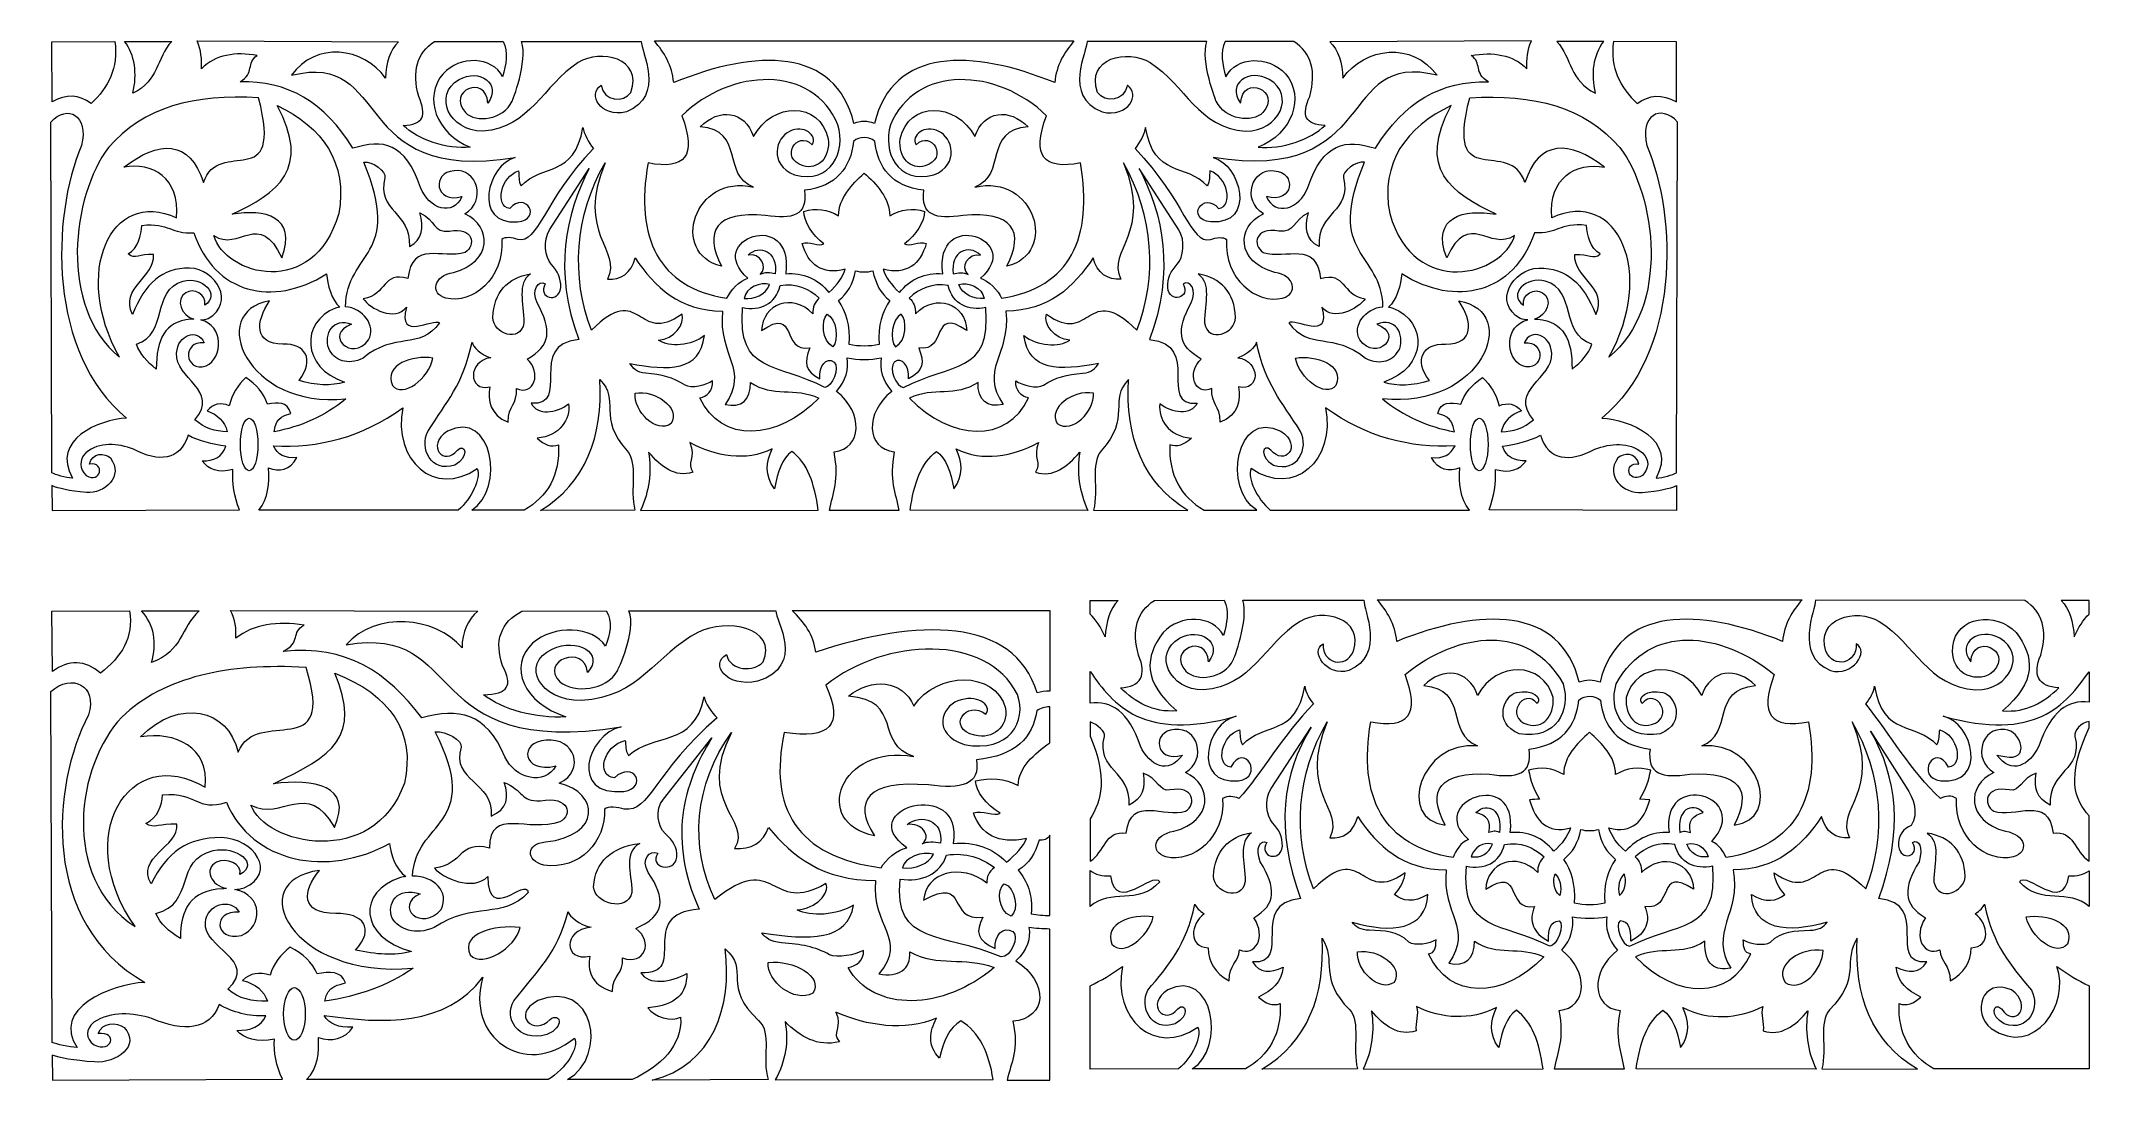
# Model space of a CAD drawing. Header units: centimetres. Extents: x -58 to 58, y -29 to 29.
import ezdxf

# ---------------------------------------------------------------- set-up
doc = ezdxf.new("R2010")
doc.units = ezdxf.units.CM
doc.header["$MEASUREMENT"] = 0
doc.layers.add('layer 1', color=7, linetype='Continuous')

msp = doc.modelspace()

# ---------------------------------------------------------------- linework, layer by layer
at = {"layer": 'layer 1', "color": 114, "lineweight": 9}
for centre, major_axis, ratio in [((-46.50458, 6.57304), (0, 1.48925), 0.33560517), ((23.19312, 6.57304), (0, 1.48925), 0.33560517), ((-43.94122, -25.68499), (0, 1.48926), 0.412130857)]:
    msp.add_ellipse(centre, major_axis=major_axis, ratio=ratio, dxfattribs=at)
for points, knots in [([(-54.11061, 29.40828), (-54.11061, 29.40828), (-57.69099, 29.3876), (-57.69099, 29.3876), (-57.69099, 29.3876), (-57.69099, 29.3876), (-57.67282, 25.97472), (-57.67282, 25.97472), (-57.67282, 25.97472), (-56.84583, 26.43842), (-56.14374, 26.39184), (-55.45294, 25.87928), (-55.45294, 25.87928), (-54.49567, 26.78773), (-53.90462, 27.89327), (-54.11061, 29.40828)], [0, 0, 0, 0, 0.2, 0.2, 0.2, 0.2, 0.4, 0.4, 0.4, 0.4, 0.6, 0.6, 0.6, 0.6, 1, 1, 1, 1]), ([(-53.56538, 29.40828), (-52.9674, 28.63355), (-52.8395, 27.57141), (-53.09284, 26.47114), (-53.09284, 26.47114), (-51.62359, 27.16991), (-51.77222, 28.42927), (-50.89372, 29.40828), (-50.89372, 29.40828), (-50.89372, 29.40828), (-53.56538, 29.40828), (-53.56538, 29.40828)], [0, 0, 0, 0, 0.25, 0.25, 0.25, 0.25, 0.5, 0.5, 0.5, 0.5, 1, 1, 1, 1]), ([(-49.45794, 29.42897), (-49.21861, 28.905), (-49.18838, 28.39138), (-49.2035, 27.85698), (-49.2035, 27.85698), (-48.40246, 28.65443), (-47.2871, 28.83024), (-46.04958, 28.60301), (-46.04958, 28.60301), (-46.69096, 28.19179), (-46.17077, 27.61568), (-47.02256, 27.11235), (-47.02256, 27.11235), (-44.35702, 27.20891), (-42.22457, 25.95414), (-40.62513, 23.34784), (-40.62513, 23.34784), (-38.9425, 23.89621), (-37.65963, 23.67246), (-36.79031, 21.13464), (-36.79031, 21.13464), (-36.32987, 19.89587), (-34.94645, 19.46982), (-34.4458, 20.61754), (-34.4458, 20.61754), (-36.00762, 20.17307), (-36.17828, 22.0055), (-34.88088, 22.07616), (-34.88088, 22.07616), (-33.60238, 22.24206), (-33.0298, 20.40055), (-34.28112, 19.63543), (-34.28112, 19.63543), (-32.70784, 18.92695), (-32.74763, 16.89977), (-34.91834, 16.31525), (-34.91834, 16.31525), (-36.07645, 16.14659), (-36.25972, 15.10494), (-35.36361, 14.86688), (-35.36361, 14.86688), (-33.86128, 14.49495), (-32.04672, 15.96169), (-32.19216, 18.17682), (-32.19216, 18.17682), (-32.02625, 18.35616), (-31.59232, 18.29387), (-31.28343, 18.17682), (-31.28343, 18.17682), (-30.10969, 17.94702), (-29.86446, 20.34995), (-27.00058, 23.34567), (-27.00058, 23.34567), (-27.2732, 23.66274), (-27.53949, 24.18207), (-27.59401, 24.52684), (-27.59401, 24.52684), (-28.07538, 21.65508), (-29.92323, 22.51009), (-31.08351, 21.21738), (-31.08351, 21.21738), (-31.2653, 21.5001), (-31.19256, 21.78276), (-31.24709, 22.06543), (-31.24709, 22.06543), (-32.24091, 21.76633), (-32.61357, 20.06468), (-31.7378, 19.94536), (-31.7378, 19.94536), (-30.85459, 20.97081), (-29.84243, 19.32643), (-31.30161, 19.18004), (-31.30161, 19.18004), (-33.87513, 19.00984), (-33.00394, 22.42387), (-31.42883, 22.83074), (-31.42883, 22.83074), (-40.92191, 21.2834), (-38.37234, 28.94038), (-44.11463, 27.48466), (-44.11463, 27.48466), (-42.74186, 29.40466), (-40.03085, 29.09725), (-38.77133, 27.31919), (-38.77133, 27.31919), (-38.76713, 28.18435), (-38.51209, 28.91022), (-38.04435, 29.3876), (-38.04435, 29.3876), (-38.04435, 29.3876), (-49.45794, 29.42897), (-49.45794, 29.42897)], [0, 0, 0, 0, 0.041666667, 0.041666667, 0.041666667, 0.041666667, 0.083333333, 0.083333333, 0.083333333, 0.083333333, 0.125, 0.125, 0.125, 0.125, 0.166666667, 0.166666667, 0.166666667, 0.166666667, 0.208333333, 0.208333333, 0.208333333, 0.208333333, 0.25, 0.25, 0.25, 0.25, 0.291666667, 0.291666667, 0.291666667, 0.291666667, 0.333333333, 0.333333333, 0.333333333, 0.333333333, 0.375, 0.375, 0.375, 0.375, 0.416666667, 0.416666667, 0.416666667, 0.416666667, 0.458333333, 0.458333333, 0.458333333, 0.458333333, 0.5, 0.5, 0.5, 0.5, 0.541666667, 0.541666667, 0.541666667, 0.541666667, 0.583333333, 0.583333333, 0.583333333, 0.583333333, 0.625, 0.625, 0.625, 0.625, 0.666666667, 0.666666667, 0.666666667, 0.666666667, 0.708333333, 0.708333333, 0.708333333, 0.708333333, 0.75, 0.75, 0.75, 0.75, 0.791666667, 0.791666667, 0.791666667, 0.791666667, 0.833333333, 0.833333333, 0.833333333, 0.833333333, 0.875, 0.875, 0.875, 0.875, 0.916666667, 0.916666667, 0.916666667, 0.916666667, 1, 1, 1, 1]), ([(-32.14771, 27.40425), (-31.95196, 28.09821), (-31.8072, 28.78444), (-32.11355, 29.40212), (-32.11355, 29.40212), (-32.11355, 29.40212), (-36.00753, 29.3905), (-36.00753, 29.3905), (-36.00753, 29.3905), (-36.99511, 28.74393), (-37.29197, 27.70977), (-36.89808, 26.28788), (-36.89808, 26.28788), (-36.42881, 25.18795), (-36.61628, 24.69057), (-37.78017, 24.64954), (-37.78017, 24.64954), (-36.9331, 23.83232), (-35.33248, 23.28115), (-33.9758, 23.40636), (-33.9758, 23.40636), (-35.91075, 24.1639), (-36.66012, 26.26404), (-35.51809, 27.5674), (-35.51809, 27.5674), (-34.56561, 28.6198), (-32.7303, 28.56509), (-32.14771, 27.40425)], [0, 0, 0, 0, 0.125, 0.125, 0.125, 0.125, 0.25, 0.25, 0.25, 0.25, 0.375, 0.375, 0.375, 0.375, 0.5, 0.5, 0.5, 0.5, 0.625, 0.625, 0.625, 0.625, 0.75, 0.75, 0.75, 0.75, 1, 1, 1, 1]), ([(-31.59789, 26.01729), (-32.11904, 24.95373), (-33.64929, 24.77423), (-34.24592, 25.37474), (-34.24592, 25.37474), (-35.35181, 26.6024), (-33.08657, 27.56058), (-32.98271, 25.91195), (-32.98271, 25.91195), (-32.15466, 27.01705), (-33.47754, 27.89564), (-34.61026, 27.2438), (-34.61026, 27.2438), (-36.10248, 26.3799), (-35.19333, 24.31516), (-33.26446, 24.32), (-33.26446, 24.32), (-30.55646, 24.51306), (-29.87491, 26.91348), (-27.85754, 28.20276), (-27.85754, 28.20276), (-26.59174, 28.97957), (-24.18574, 28.48685), (-24.87726, 26.51063), (-24.87726, 26.51063), (-25.27748, 25.92679), (-26.41563, 25.99105), (-26.56749, 26.92431), (-26.56749, 26.92431), (-27.32837, 26.41487), (-26.63301, 25.05927), (-25.13171, 25.41437), (-25.13171, 25.41437), (-22.87651, 26.31069), (-24.32175, 28.88282), (-24.28625, 29.40828), (-24.28625, 29.40828), (-24.28625, 29.40828), (-31.06774, 29.39799), (-31.06774, 29.39799), (-31.06774, 29.39799), (-30.70081, 28.27177), (-31.59789, 26.01729), (-31.59789, 26.01729)], [0, 0, 0, 0, 0.083333333, 0.083333333, 0.083333333, 0.083333333, 0.166666667, 0.166666667, 0.166666667, 0.166666667, 0.25, 0.25, 0.25, 0.25, 0.333333333, 0.333333333, 0.333333333, 0.333333333, 0.416666667, 0.416666667, 0.416666667, 0.416666667, 0.5, 0.5, 0.5, 0.5, 0.583333333, 0.583333333, 0.583333333, 0.583333333, 0.666666667, 0.666666667, 0.666666667, 0.666666667, 0.75, 0.75, 0.75, 0.75, 0.833333333, 0.833333333, 0.833333333, 0.833333333, 1, 1, 1, 1]), ([(-11.07491, 24.75436), (-10.02932, 29.08265), (-5.53631, 28.97803), (-0.86084, 27.07098), (-0.86084, 27.07098), (-0.77107, 28.05454), (-0.32116, 28.7781), (0.22964, 29.42897), (0.22964, 29.42897), (0.22964, 29.42897), (-23.5411, 29.42897), (-23.5411, 29.42897), (-23.5411, 29.42897), (-22.9903, 28.7781), (-22.54039, 28.05454), (-22.45062, 27.07098), (-22.45062, 27.07098), (-17.77515, 28.97803), (-13.28214, 29.08265), (-12.23655, 24.75436), (-12.23655, 24.75436), (-11.86508, 24.90278), (-11.44638, 24.90278), (-11.07491, 24.75436)], [0, 0, 0, 0, 0.142857143, 0.142857143, 0.142857143, 0.142857143, 0.285714286, 0.285714286, 0.285714286, 0.285714286, 0.428571429, 0.428571429, 0.428571429, 0.428571429, 0.571428571, 0.571428571, 0.571428571, 0.571428571, 0.714285714, 0.714285714, 0.714285714, 0.714285714, 1, 1, 1, 1]), ([(8.28643, 26.01729), (8.80758, 24.95373), (10.33783, 24.77423), (10.93446, 25.37474), (10.93446, 25.37474), (12.04035, 26.6024), (9.77511, 27.56058), (9.67125, 25.91195), (9.67125, 25.91195), (8.8432, 27.01705), (10.16608, 27.89564), (11.2988, 27.2438), (11.2988, 27.2438), (12.79102, 26.3799), (11.88187, 24.31516), (9.953, 24.32), (9.953, 24.32), (7.245, 24.51306), (6.56345, 26.91348), (4.54608, 28.20276), (4.54608, 28.20276), (3.28028, 28.97957), (0.87428, 28.48685), (1.5658, 26.51063), (1.5658, 26.51063), (1.96602, 25.92679), (3.10417, 25.99105), (3.25603, 26.92431), (3.25603, 26.92431), (4.01691, 26.41487), (3.32155, 25.05927), (1.82025, 25.41437), (1.82025, 25.41437), (-0.43495, 26.31069), (1.01029, 28.88282), (0.97479, 29.40828), (0.97479, 29.40828), (0.97479, 29.40828), (7.75628, 29.39799), (7.75628, 29.39799), (7.75628, 29.39799), (7.38935, 28.27177), (8.28643, 26.01729), (8.28643, 26.01729)], [0, 0, 0, 0, 0.083333333, 0.083333333, 0.083333333, 0.083333333, 0.166666667, 0.166666667, 0.166666667, 0.166666667, 0.25, 0.25, 0.25, 0.25, 0.333333333, 0.333333333, 0.333333333, 0.333333333, 0.416666667, 0.416666667, 0.416666667, 0.416666667, 0.5, 0.5, 0.5, 0.5, 0.583333333, 0.583333333, 0.583333333, 0.583333333, 0.666666667, 0.666666667, 0.666666667, 0.666666667, 0.75, 0.75, 0.75, 0.75, 0.833333333, 0.833333333, 0.833333333, 0.833333333, 1, 1, 1, 1]), ([(26.14648, 29.42897), (25.90715, 28.905), (25.87692, 28.39138), (25.89204, 27.85698), (25.89204, 27.85698), (25.091, 28.65443), (23.97564, 28.83024), (22.73812, 28.60301), (22.73812, 28.60301), (23.3795, 28.19179), (22.85931, 27.61568), (23.7111, 27.11235), (23.7111, 27.11235), (21.04556, 27.20891), (18.91311, 25.95414), (17.31367, 23.34784), (17.31367, 23.34784), (15.63104, 23.89621), (14.34817, 23.67246), (13.47885, 21.13464), (13.47885, 21.13464), (13.01841, 19.89587), (11.63499, 19.46982), (11.13434, 20.61754), (11.13434, 20.61754), (12.69616, 20.17307), (12.86682, 22.0055), (11.56942, 22.07616), (11.56942, 22.07616), (10.29092, 22.24206), (9.71834, 20.40055), (10.96966, 19.63543), (10.96966, 19.63543), (9.39638, 18.92695), (9.43617, 16.89977), (11.60688, 16.31525), (11.60688, 16.31525), (12.76499, 16.14659), (12.94826, 15.10494), (12.05215, 14.86688), (12.05215, 14.86688), (10.54982, 14.49495), (8.73526, 15.96169), (8.8807, 18.17682), (8.8807, 18.17682), (8.71479, 18.35616), (8.28086, 18.29387), (7.97197, 18.17682), (7.97197, 18.17682), (6.79823, 17.94702), (6.553, 20.34995), (3.68912, 23.34567), (3.68912, 23.34567), (3.96174, 23.66274), (4.22803, 24.18207), (4.28255, 24.52684), (4.28255, 24.52684), (4.76392, 21.65508), (6.61177, 22.51009), (7.77205, 21.21738), (7.77205, 21.21738), (7.95384, 21.5001), (7.8811, 21.78276), (7.93563, 22.06543), (7.93563, 22.06543), (8.92945, 21.76633), (9.30211, 20.06468), (8.42634, 19.94536), (8.42634, 19.94536), (7.54313, 20.97081), (6.53097, 19.32643), (7.99015, 19.18004), (7.99015, 19.18004), (10.56367, 19.00984), (9.69248, 22.42387), (8.11737, 22.83074), (8.11737, 22.83074), (17.61045, 21.2834), (15.06088, 28.94038), (20.80317, 27.48466), (20.80317, 27.48466), (19.4304, 29.40466), (16.71939, 29.09725), (15.45987, 27.31919), (15.45987, 27.31919), (15.45567, 28.18435), (15.20063, 28.91022), (14.73289, 29.3876), (14.73289, 29.3876), (14.73289, 29.3876), (26.14648, 29.42897), (26.14648, 29.42897)], [0, 0, 0, 0, 0.041666667, 0.041666667, 0.041666667, 0.041666667, 0.083333333, 0.083333333, 0.083333333, 0.083333333, 0.125, 0.125, 0.125, 0.125, 0.166666667, 0.166666667, 0.166666667, 0.166666667, 0.208333333, 0.208333333, 0.208333333, 0.208333333, 0.25, 0.25, 0.25, 0.25, 0.291666667, 0.291666667, 0.291666667, 0.291666667, 0.333333333, 0.333333333, 0.333333333, 0.333333333, 0.375, 0.375, 0.375, 0.375, 0.416666667, 0.416666667, 0.416666667, 0.416666667, 0.458333333, 0.458333333, 0.458333333, 0.458333333, 0.5, 0.5, 0.5, 0.5, 0.541666667, 0.541666667, 0.541666667, 0.541666667, 0.583333333, 0.583333333, 0.583333333, 0.583333333, 0.625, 0.625, 0.625, 0.625, 0.666666667, 0.666666667, 0.666666667, 0.666666667, 0.708333333, 0.708333333, 0.708333333, 0.708333333, 0.75, 0.75, 0.75, 0.75, 0.791666667, 0.791666667, 0.791666667, 0.791666667, 0.833333333, 0.833333333, 0.833333333, 0.833333333, 0.875, 0.875, 0.875, 0.875, 0.916666667, 0.916666667, 0.916666667, 0.916666667, 1, 1, 1, 1]), ([(8.83625, 27.40425), (8.6405, 28.09821), (8.49574, 28.78444), (8.80209, 29.40212), (8.80209, 29.40212), (8.80209, 29.40212), (12.69607, 29.3905), (12.69607, 29.3905), (12.69607, 29.3905), (13.68365, 28.74393), (13.98051, 27.70977), (13.58662, 26.28788), (13.58662, 26.28788), (13.11735, 25.18795), (13.30482, 24.69057), (14.46871, 24.64954), (14.46871, 24.64954), (13.62164, 23.83232), (12.02102, 23.28115), (10.66434, 23.40636), (10.66434, 23.40636), (12.59929, 24.1639), (13.34866, 26.26404), (12.20663, 27.5674), (12.20663, 27.5674), (11.25415, 28.6198), (9.41884, 28.56509), (8.83625, 27.40425)], [0, 0, 0, 0, 0.125, 0.125, 0.125, 0.125, 0.25, 0.25, 0.25, 0.25, 0.375, 0.375, 0.375, 0.375, 0.5, 0.5, 0.5, 0.5, 0.625, 0.625, 0.625, 0.625, 0.75, 0.75, 0.75, 0.75, 1, 1, 1, 1]), ([(30.25392, 29.40828), (29.65594, 28.63355), (29.52804, 27.57141), (29.78138, 26.47114), (29.78138, 26.47114), (28.31213, 27.16991), (28.46076, 28.42927), (27.58226, 29.40828), (27.58226, 29.40828), (27.58226, 29.40828), (30.25392, 29.40828), (30.25392, 29.40828)], [0, 0, 0, 0, 0.25, 0.25, 0.25, 0.25, 0.5, 0.5, 0.5, 0.5, 1, 1, 1, 1]), ([(30.79915, 29.40828), (30.79915, 29.40828), (34.37953, 29.3876), (34.37953, 29.3876), (34.37953, 29.3876), (34.37953, 29.3876), (34.36136, 25.97472), (34.36136, 25.97472), (34.36136, 25.97472), (33.53437, 26.43842), (32.83228, 26.39184), (32.14148, 25.87928), (32.14148, 25.87928), (31.18421, 26.78773), (30.59316, 27.89327), (30.79915, 29.40828)], [0, 0, 0, 0, 0.2, 0.2, 0.2, 0.2, 0.4, 0.4, 0.4, 0.4, 0.6, 0.6, 0.6, 0.6, 1, 1, 1, 1]), ([(-11.65575, 21.93241), (-12.3576, 21.3165), (-13.1004, 20.5262), (-13.10893, 19.52128), (-13.10893, 19.52128), (-13.73901, 19.90742), (-14.39325, 19.99011), (-15.07178, 19.76949), (-15.07178, 19.76949), (-15.08435, 19.22489), (-14.58145, 18.40623), (-13.94024, 17.94712), (-13.94024, 17.94712), (-14.21358, 17.74492), (-14.7609, 18.13352), (-15.17131, 17.95712), (-15.17131, 17.95712), (-14.8322, 16.75044), (-14.036, 16.1634), (-12.72726, 16.50141), (-12.72726, 16.50141), (-12.87869, 16.0464), (-13.18761, 15.60508), (-13.65416, 15.17762), (-13.65416, 15.17762), (-14.2698, 15.95487), (-15.10944, 16.33062), (-16.105, 16.23638), (-16.105, 16.23638), (-15.60831, 20.03351), (-20.77873, 18.16969), (-18.24043, 15.98725), (-18.24043, 15.98725), (-18.6869, 15.8803), (-19.2625, 15.28074), (-19.43391, 14.85069), (-19.43391, 14.85069), (-23.34147, 15.4816), (-24.63764, 18.24921), (-23.90459, 22.52048), (-23.90459, 22.52048), (-21.80849, 22.12062), (-21.12614, 22.89444), (-21.98641, 25.19728), (-21.98641, 25.19728), (-19.22919, 27.88665), (-14.55915, 28.12795), (-13.14528, 24.67163), (-13.14528, 24.67163), (-12.68985, 23.17125), (-13.50911, 21.32378), (-15.59884, 21.8379), (-15.59884, 21.8379), (-17.10167, 22.45161), (-16.64309, 23.97092), (-15.88975, 24.30361), (-15.88975, 24.30361), (-15.06865, 24.71632), (-14.28411, 24.07855), (-14.59924, 23.55468), (-14.59924, 23.55468), (-15.48378, 24.41491), (-16.47355, 22.75288), (-15.10812, 22.35501), (-15.10812, 22.35501), (-14.2752, 22.11719), (-13.5766, 22.80667), (-13.69051, 23.88563), (-13.69051, 23.88563), (-14.18912, 26.04221), (-16.86354, 25.98772), (-17.92517, 24.00973), (-17.92517, 24.00973), (-18.44166, 25.50498), (-19.87749, 25.64098), (-20.94214, 24.5682), (-20.94214, 24.5682), (-18.39168, 24.36136), (-19.7487, 21.8379), (-17.92517, 21.15533), (-17.92517, 21.15533), (-21.32185, 21.92458), (-22.68796, 17.39471), (-19.74262, 16.66688), (-19.74262, 16.66688), (-20.76727, 18.64052), (-20.05698, 19.82559), (-17.25272, 19.54197), (-17.25272, 19.54197), (-15.71986, 19.31087), (-14.84744, 19.53138), (-15.03543, 20.96917), (-15.03543, 20.96917), (-13.20736, 21.19935), (-12.4349, 22.24211), (-12.25473, 23.74084), (-12.25473, 23.74084), (-11.93024, 24.03919), (-11.38122, 24.03919), (-11.05673, 23.74084), (-11.05673, 23.74084), (-10.87656, 22.24211), (-10.1041, 21.19935), (-8.27603, 20.96917), (-8.27603, 20.96917), (-8.46402, 19.53138), (-7.5916, 19.31087), (-6.05874, 19.54197), (-6.05874, 19.54197), (-3.25448, 19.82559), (-2.54419, 18.64052), (-3.56884, 16.66688), (-3.56884, 16.66688), (-0.6235, 17.39471), (-1.98961, 21.92458), (-5.38629, 21.15533), (-5.38629, 21.15533), (-3.56276, 21.8379), (-4.91978, 24.36136), (-2.36932, 24.5682), (-2.36932, 24.5682), (-3.43397, 25.64098), (-4.8698, 25.50498), (-5.38629, 24.00973), (-5.38629, 24.00973), (-6.44792, 25.98772), (-9.12234, 26.04221), (-9.62095, 23.88563), (-9.62095, 23.88563), (-9.73486, 22.80667), (-9.03626, 22.11719), (-8.20334, 22.35501), (-8.20334, 22.35501), (-6.83791, 22.75288), (-7.82768, 24.41491), (-8.71222, 23.55468), (-8.71222, 23.55468), (-9.02735, 24.07855), (-8.24281, 24.71632), (-7.42171, 24.30361), (-7.42171, 24.30361), (-6.66837, 23.97092), (-6.20979, 22.45161), (-7.71262, 21.8379), (-7.71262, 21.8379), (-9.80235, 21.32378), (-10.62161, 23.17125), (-10.16618, 24.67163), (-10.16618, 24.67163), (-8.75231, 28.12795), (-4.08227, 27.88665), (-1.32505, 25.19728), (-1.32505, 25.19728), (-2.18532, 22.89444), (-1.50297, 22.12062), (0.59313, 22.52048), (0.59313, 22.52048), (1.32618, 18.24921), (0.03001, 15.4816), (-3.87755, 14.85069), (-3.87755, 14.85069), (-4.04896, 15.28074), (-4.62456, 15.8803), (-5.07103, 15.98725), (-5.07103, 15.98725), (-2.53273, 18.16969), (-7.70315, 20.03351), (-7.20646, 16.23638), (-7.20646, 16.23638), (-8.20202, 16.33062), (-9.04166, 15.95487), (-9.6573, 15.17762), (-9.6573, 15.17762), (-10.12385, 15.60508), (-10.43277, 16.0464), (-10.5842, 16.50141), (-10.5842, 16.50141), (-9.27546, 16.1634), (-8.47926, 16.75044), (-8.14015, 17.95712), (-8.14015, 17.95712), (-8.55056, 18.13352), (-9.09788, 17.74492), (-9.37122, 17.94712), (-9.37122, 17.94712), (-8.73001, 18.40623), (-8.22711, 19.22489), (-8.23968, 19.76949), (-8.23968, 19.76949), (-8.91821, 19.99011), (-9.57245, 19.90742), (-10.20253, 19.52128), (-10.20253, 19.52128), (-10.21087, 20.50441), (-10.95094, 21.34037), (-11.65575, 21.93241)], [0, 0, 0, 0, 0.02, 0.02, 0.02, 0.02, 0.04, 0.04, 0.04, 0.04, 0.06, 0.06, 0.06, 0.06, 0.08, 0.08, 0.08, 0.08, 0.1, 0.1, 0.1, 0.1, 0.12, 0.12, 0.12, 0.12, 0.14, 0.14, 0.14, 0.14, 0.16, 0.16, 0.16, 0.16, 0.18, 0.18, 0.18, 0.18, 0.2, 0.2, 0.2, 0.2, 0.22, 0.22, 0.22, 0.22, 0.24, 0.24, 0.24, 0.24, 0.26, 0.26, 0.26, 0.26, 0.28, 0.28, 0.28, 0.28, 0.3, 0.3, 0.3, 0.3, 0.32, 0.32, 0.32, 0.32, 0.34, 0.34, 0.34, 0.34, 0.36, 0.36, 0.36, 0.36, 0.38, 0.38, 0.38, 0.38, 0.4, 0.4, 0.4, 0.4, 0.42, 0.42, 0.42, 0.42, 0.44, 0.44, 0.44, 0.44, 0.46, 0.46, 0.46, 0.46, 0.48, 0.48, 0.48, 0.48, 0.5, 0.5, 0.5, 0.5, 0.52, 0.52, 0.52, 0.52, 0.54, 0.54, 0.54, 0.54, 0.56, 0.56, 0.56, 0.56, 0.58, 0.58, 0.58, 0.58, 0.6, 0.6, 0.6, 0.6, 0.62, 0.62, 0.62, 0.62, 0.64, 0.64, 0.64, 0.64, 0.66, 0.66, 0.66, 0.66, 0.68, 0.68, 0.68, 0.68, 0.7, 0.7, 0.7, 0.7, 0.72, 0.72, 0.72, 0.72, 0.74, 0.74, 0.74, 0.74, 0.76, 0.76, 0.76, 0.76, 0.78, 0.78, 0.78, 0.78, 0.8, 0.8, 0.8, 0.8, 0.82, 0.82, 0.82, 0.82, 0.84, 0.84, 0.84, 0.84, 0.86, 0.86, 0.86, 0.86, 0.88, 0.88, 0.88, 0.88, 0.9, 0.9, 0.9, 0.9, 0.92, 0.92, 0.92, 0.92, 0.94, 0.94, 0.94, 0.94, 0.96, 0.96, 0.96, 0.96, 1, 1, 1, 1]), ([(-57.67985, 4.95805), (-57.48119, 4.86303), (-56.91919, 4.68262), (-56.52182, 4.67299), (-56.52182, 4.67299), (-57.74895, 6.85622), (-55.01942, 7.97345), (-53.45178, 8.06712), (-53.45178, 8.06712), (-57.90523, 11.70076), (-57.7278, 19.47348), (-56.00076, 23.51332), (-56.00076, 23.51332), (-55.58576, 25.1924), (-56.77322, 25.88179), (-57.74551, 24.8371), (-57.74551, 24.8371), (-57.74551, 24.8371), (-57.67985, 4.95805), (-57.67985, 4.95805)], [0, 0, 0, 0, 0.166666667, 0.166666667, 0.166666667, 0.166666667, 0.333333333, 0.333333333, 0.333333333, 0.333333333, 0.5, 0.5, 0.5, 0.5, 0.666666667, 0.666666667, 0.666666667, 0.666666667, 1, 1, 1, 1]), ([(-53.85617, 11.51654), (-57.33795, 14.36538), (-56.52918, 20.68476), (-54.4741, 23.38921), (-54.4741, 23.38921), (-52.51436, 25.67476), (-49.57612, 26.45384), (-45.96843, 26.20225), (-45.96843, 26.20225), (-44.53872, 20.67268), (-48.23422, 24.05796), (-49.09445, 21.40354), (-49.09445, 21.40354), (-49.85854, 23.85388), (-51.63812, 23.80729), (-53.60173, 22.27227), (-53.60173, 22.27227), (-52.00904, 22.58224), (-50.41945, 21.69708), (-50.61639, 19.41496), (-50.61639, 19.41496), (-54.38765, 21.12382), (-56.51491, 16.26436), (-53.85617, 11.51654)], [0, 0, 0, 0, 0.142857143, 0.142857143, 0.142857143, 0.142857143, 0.285714286, 0.285714286, 0.285714286, 0.285714286, 0.428571429, 0.428571429, 0.428571429, 0.428571429, 0.571428571, 0.571428571, 0.571428571, 0.571428571, 0.714285714, 0.714285714, 0.714285714, 0.714285714, 1, 1, 1, 1]), ([(-44.92022, 25.76962), (-42.96527, 22.18625), (-44.90489, 20.81051), (-47.47186, 19.61045), (-47.47186, 19.61045), (-45.63331, 19.92477), (-43.76923, 19.50944), (-44.65987, 17.14261), (-44.65987, 17.14261), (-45.92584, 19.90645), (-47.09466, 17.45278), (-48.50836, 18.40802), (-48.50836, 18.40802), (-47.8813, 16.16906), (-42.8496, 14.75539), (-41.43071, 19.64713), (-41.43071, 19.64713), (-40.89758, 22.5154), (-42.35158, 24.55622), (-44.92022, 25.76962)], [0, 0, 0, 0, 0.166666667, 0.166666667, 0.166666667, 0.166666667, 0.333333333, 0.333333333, 0.333333333, 0.333333333, 0.5, 0.5, 0.5, 0.5, 0.666666667, 0.666666667, 0.666666667, 0.666666667, 1, 1, 1, 1]), ([(21.60876, 25.76962), (19.65381, 22.18625), (21.59343, 20.81051), (24.1604, 19.61045), (24.1604, 19.61045), (22.32185, 19.92477), (20.45777, 19.50944), (21.34841, 17.14261), (21.34841, 17.14261), (22.61438, 19.90645), (23.7832, 17.45278), (25.1969, 18.40802), (25.1969, 18.40802), (24.56984, 16.16906), (19.53814, 14.75539), (18.11925, 19.64713), (18.11925, 19.64713), (17.58612, 22.5154), (19.04012, 24.55622), (21.60876, 25.76962)], [0, 0, 0, 0, 0.166666667, 0.166666667, 0.166666667, 0.166666667, 0.333333333, 0.333333333, 0.333333333, 0.333333333, 0.5, 0.5, 0.5, 0.5, 0.666666667, 0.666666667, 0.666666667, 0.666666667, 1, 1, 1, 1]), ([(30.54471, 11.51654), (34.02649, 14.36538), (33.21772, 20.68476), (31.16264, 23.38921), (31.16264, 23.38921), (29.2029, 25.67476), (26.26466, 26.45384), (22.65697, 26.20225), (22.65697, 26.20225), (21.22726, 20.67268), (24.92276, 24.05796), (25.78299, 21.40354), (25.78299, 21.40354), (26.54708, 23.85388), (28.32666, 23.80729), (30.29027, 22.27227), (30.29027, 22.27227), (28.69758, 22.58224), (27.10799, 21.69708), (27.30493, 19.41496), (27.30493, 19.41496), (31.07619, 21.12382), (33.20345, 16.26436), (30.54471, 11.51654)], [0, 0, 0, 0, 0.142857143, 0.142857143, 0.142857143, 0.142857143, 0.285714286, 0.285714286, 0.285714286, 0.285714286, 0.428571429, 0.428571429, 0.428571429, 0.428571429, 0.571428571, 0.571428571, 0.571428571, 0.571428571, 0.714285714, 0.714285714, 0.714285714, 0.714285714, 1, 1, 1, 1]), ([(34.36839, 4.95805), (34.16973, 4.86303), (33.60773, 4.68262), (33.21036, 4.67299), (33.21036, 4.67299), (34.43749, 6.85622), (31.70796, 7.97345), (30.14032, 8.06712), (30.14032, 8.06712), (34.59377, 11.70076), (34.41634, 19.47348), (32.6893, 23.51332), (32.6893, 23.51332), (32.2743, 25.1924), (33.46176, 25.88179), (34.43405, 24.8371), (34.43405, 24.8371), (34.43405, 24.8371), (34.36839, 4.95805), (34.36839, 4.95805)], [0, 0, 0, 0, 0.166666667, 0.166666667, 0.166666667, 0.166666667, 0.333333333, 0.333333333, 0.333333333, 0.333333333, 0.5, 0.5, 0.5, 0.5, 0.666666667, 0.666666667, 0.666666667, 0.666666667, 1, 1, 1, 1]), ([(-41.04837, 14.37316), (-40.06822, 14.311), (-39.28791, 13.29344), (-39.7334, 12.49511), (-39.7334, 12.49511), (-40.67665, 11.19472), (-42.31893, 12.81446), (-40.69783, 13.3781), (-40.69783, 13.3781), (-41.76299, 13.80542), (-42.26636, 12.8193), (-41.9973, 12.0031), (-41.9973, 12.0031), (-41.69305, 11.3543), (-40.9227, 11.00911), (-40.05263, 11.46401), (-40.05263, 11.46401), (-38.24275, 12.97592), (-36.86975, 11.8863), (-35.71377, 13.45717), (-35.71377, 13.45717), (-36.06576, 13.76531), (-38.14004, 12.35446), (-37.58605, 14.35307), (-37.58605, 14.35307), (-38.25165, 13.4957), (-39.67684, 14.28022), (-40.03719, 14.82664), (-40.03719, 14.82664), (-38.6582, 15.06388), (-38.9673, 16.38927), (-37.50439, 15.97215), (-37.50439, 15.97215), (-37.28334, 18.17172), (-35.56524, 17.02885), (-34.26405, 17.45288), (-34.26405, 17.45288), (-33.6338, 17.85293), (-33.80039, 18.9242), (-35.1546, 18.65255), (-35.1546, 18.65255), (-36.10186, 18.56781), (-35.90443, 19.25622), (-36.83323, 19.68962), (-36.83323, 19.68962), (-36.57063, 18.87521), (-36.68954, 18.15526), (-37.42642, 17.78382), (-37.42642, 17.78382), (-37.31537, 19.79013), (-39.2865, 19.71696), (-38.81108, 21.68814), (-38.81108, 21.68814), (-38.72819, 22.03194), (-39.50952, 22.64299), (-40.01306, 22.55595), (-40.01306, 22.55595), (-37.74924, 17.18451), (-40.98376, 17.52294), (-41.04837, 14.37316)], [0, 0, 0, 0, 0.0625, 0.0625, 0.0625, 0.0625, 0.125, 0.125, 0.125, 0.125, 0.1875, 0.1875, 0.1875, 0.1875, 0.25, 0.25, 0.25, 0.25, 0.3125, 0.3125, 0.3125, 0.3125, 0.375, 0.375, 0.375, 0.375, 0.4375, 0.4375, 0.4375, 0.4375, 0.5, 0.5, 0.5, 0.5, 0.5625, 0.5625, 0.5625, 0.5625, 0.625, 0.625, 0.625, 0.625, 0.6875, 0.6875, 0.6875, 0.6875, 0.75, 0.75, 0.75, 0.75, 0.8125, 0.8125, 0.8125, 0.8125, 0.875, 0.875, 0.875, 0.875, 1, 1, 1, 1]), ([(-33.89645, 2.8499), (-33.89645, 2.8499), (-30.91994, 2.8499), (-30.91994, 2.8499), (-30.91994, 2.8499), (-29.591, 3.62975), (-28.89879, 4.83465), (-28.97527, 6.55235), (-28.97527, 6.55235), (-29.38127, 6.39693), (-29.78709, 6.55395), (-30.19296, 6.92467), (-30.19296, 6.92467), (-28.87777, 7.05795), (-28.30916, 7.99505), (-28.40082, 8.869), (-28.40082, 8.869), (-29.11311, 8.34255), (-30.18294, 8.19151), (-30.5201, 8.91034), (-30.5201, 8.91034), (-28.22409, 8.74487), (-30.80542, 12.22328), (-27.83028, 12.50937), (-27.83028, 12.50937), (-29.26446, 16.4303), (-28.59233, 19.56963), (-27.2444, 22.2061), (-27.2444, 22.2061), (-27.2444, 22.2061), (-29.48195, 18.73703), (-29.48195, 18.73703), (-29.48195, 18.73703), (-29.87797, 18.12844), (-29.73639, 17.16508), (-29.39791, 16.79219), (-29.39791, 16.79219), (-29.02916, 16.37706), (-28.83055, 16.00634), (-28.85145, 15.46203), (-28.85145, 15.46203), (-28.95672, 14.51955), (-30.17836, 14.86466), (-29.72956, 15.67472), (-29.72956, 15.67472), (-30.10784, 15.89789), (-30.53462, 15.34039), (-30.18075, 14.58846), (-30.18075, 14.58846), (-29.35341, 13.077), (-29.39143, 12.15987), (-30.75557, 11.41312), (-30.75557, 11.41312), (-29.90114, 10.66087), (-30.36839, 9.28811), (-31.35836, 9.747), (-31.35836, 9.747), (-31.29606, 8.81012), (-31.8257, 8.84591), (-31.82867, 7.83477), (-31.82867, 7.83477), (-32.88417, 8.26904), (-32.96974, 9.0506), (-32.87305, 9.83686), (-32.87305, 9.83686), (-34.08449, 9.54688), (-34.15336, 11.29958), (-32.81723, 11.48656), (-32.81723, 11.48656), (-33.35728, 11.626), (-33.83431, 12.10233), (-33.87501, 12.36675), (-33.87501, 12.36675), (-34.39137, 9.918), (-35.30938, 9.03418), (-36.38134, 7.30751), (-36.38134, 7.30751), (-36.86224, 6.39824), (-36.22295, 4.93117), (-34.8501, 5.40806), (-34.8501, 5.40806), (-34.01394, 5.836), (-34.23815, 6.70019), (-34.7047, 6.25611), (-34.7047, 6.25611), (-35.43162, 5.3087), (-36.54183, 6.48527), (-35.26811, 7.33168), (-35.26811, 7.33168), (-32.69386, 8.60551), (-31.9911, 4.02861), (-33.89645, 2.8499)], [0, 0, 0, 0, 0.041666667, 0.041666667, 0.041666667, 0.041666667, 0.083333333, 0.083333333, 0.083333333, 0.083333333, 0.125, 0.125, 0.125, 0.125, 0.166666667, 0.166666667, 0.166666667, 0.166666667, 0.208333333, 0.208333333, 0.208333333, 0.208333333, 0.25, 0.25, 0.25, 0.25, 0.291666667, 0.291666667, 0.291666667, 0.291666667, 0.333333333, 0.333333333, 0.333333333, 0.333333333, 0.375, 0.375, 0.375, 0.375, 0.416666667, 0.416666667, 0.416666667, 0.416666667, 0.458333333, 0.458333333, 0.458333333, 0.458333333, 0.5, 0.5, 0.5, 0.5, 0.541666667, 0.541666667, 0.541666667, 0.541666667, 0.583333333, 0.583333333, 0.583333333, 0.583333333, 0.625, 0.625, 0.625, 0.625, 0.666666667, 0.666666667, 0.666666667, 0.666666667, 0.708333333, 0.708333333, 0.708333333, 0.708333333, 0.75, 0.75, 0.75, 0.75, 0.791666667, 0.791666667, 0.791666667, 0.791666667, 0.833333333, 0.833333333, 0.833333333, 0.833333333, 0.875, 0.875, 0.875, 0.875, 0.916666667, 0.916666667, 0.916666667, 0.916666667, 1, 1, 1, 1]), ([(-26.33997, 22.52048), (-28.06956, 19.53167), (-28.27555, 16.04993), (-27.1033, 13.04716), (-27.1033, 13.04716), (-24.28625, 15.8947), (-24.54069, 12.1026), (-21.97809, 13.95726), (-21.97809, 13.95726), (-21.78577, 13.39642), (-22.43937, 12.55311), (-23.30542, 12.47153), (-23.30542, 12.47153), (-22.69305, 12.05814), (-21.45239, 12.16132), (-20.70587, 12.7369), (-20.70587, 12.7369), (-20.96469, 10.71242), (-22.71641, 10.73677), (-24.94053, 11.16491), (-24.94053, 11.16491), (-24.75046, 10.8835), (-24.56341, 10.65452), (-24.02968, 10.60711), (-24.02968, 10.60711), (-23.11442, 10.51519), (-22.51394, 10.3864), (-21.80755, 9.92942), (-21.80755, 9.92942), (-21.46831, 9.70764), (-20.59984, 9.92666), (-20.25151, 10.17207), (-20.25151, 10.17207), (-20.20828, 9.63235), (-20.57334, 9.26419), (-20.96053, 9.21127), (-20.96053, 9.21127), (-19.78683, 6.61716), (-16.54247, 6.77475), (-14.21757, 9.19992), (-14.21757, 9.19992), (-15.60491, 9.84804), (-16.8105, 9.21374), (-18.10692, 10.08933), (-18.10692, 10.08933), (-18.06721, 9.0922), (-18.62166, 8.63086), (-19.5382, 8.84336), (-19.5382, 8.84336), (-18.15851, 10.8315), (-19.93205, 11.55438), (-19.6881, 14.12273), (-19.6881, 14.12273), (-22.11393, 14.14579), (-23.51608, 15.463), (-24.63157, 17.14261), (-24.63157, 17.14261), (-24.85267, 16.27214), (-25.45549, 15.87228), (-26.19457, 15.94293), (-26.19457, 15.94293), (-25.37069, 17.59766), (-28.0181, 18.50776), (-26.33997, 22.52048)], [0, 0, 0, 0, 0.058823529, 0.058823529, 0.058823529, 0.058823529, 0.117647059, 0.117647059, 0.117647059, 0.117647059, 0.176470588, 0.176470588, 0.176470588, 0.176470588, 0.235294118, 0.235294118, 0.235294118, 0.235294118, 0.294117647, 0.294117647, 0.294117647, 0.294117647, 0.352941176, 0.352941176, 0.352941176, 0.352941176, 0.411764706, 0.411764706, 0.411764706, 0.411764706, 0.470588235, 0.470588235, 0.470588235, 0.470588235, 0.529411765, 0.529411765, 0.529411765, 0.529411765, 0.588235294, 0.588235294, 0.588235294, 0.588235294, 0.647058824, 0.647058824, 0.647058824, 0.647058824, 0.705882353, 0.705882353, 0.705882353, 0.705882353, 0.764705882, 0.764705882, 0.764705882, 0.764705882, 0.823529412, 0.823529412, 0.823529412, 0.823529412, 0.882352941, 0.882352941, 0.882352941, 0.882352941, 1, 1, 1, 1]), ([(3.02851, 22.52048), (4.7581, 19.53167), (4.96409, 16.04993), (3.79184, 13.04716), (3.79184, 13.04716), (0.97479, 15.8947), (1.22923, 12.1026), (-1.33337, 13.95726), (-1.33337, 13.95726), (-1.52569, 13.39642), (-0.87209, 12.55311), (-0.00604, 12.47153), (-0.00604, 12.47153), (-0.61841, 12.05814), (-1.85907, 12.16132), (-2.60559, 12.7369), (-2.60559, 12.7369), (-2.34677, 10.71242), (-0.59505, 10.73677), (1.62907, 11.16491), (1.62907, 11.16491), (1.439, 10.8835), (1.25195, 10.65452), (0.71822, 10.60711), (0.71822, 10.60711), (-0.19704, 10.51519), (-0.79752, 10.3864), (-1.50391, 9.92942), (-1.50391, 9.92942), (-1.84315, 9.70764), (-2.71162, 9.92666), (-3.05995, 10.17207), (-3.05995, 10.17207), (-3.10318, 9.63235), (-2.73812, 9.26419), (-2.35093, 9.21127), (-2.35093, 9.21127), (-3.52463, 6.61716), (-6.76899, 6.77475), (-9.09389, 9.19992), (-9.09389, 9.19992), (-7.70655, 9.84804), (-6.50096, 9.21374), (-5.20454, 10.08933), (-5.20454, 10.08933), (-5.24425, 9.0922), (-4.6898, 8.63086), (-3.77326, 8.84336), (-3.77326, 8.84336), (-5.15295, 10.8315), (-3.37941, 11.55438), (-3.62336, 14.12273), (-3.62336, 14.12273), (-1.19753, 14.14579), (0.20462, 15.463), (1.32011, 17.14261), (1.32011, 17.14261), (1.54121, 16.27214), (2.14403, 15.87228), (2.88311, 15.94293), (2.88311, 15.94293), (2.05923, 17.59766), (4.70664, 18.50776), (3.02851, 22.52048)], [0, 0, 0, 0, 0.058823529, 0.058823529, 0.058823529, 0.058823529, 0.117647059, 0.117647059, 0.117647059, 0.117647059, 0.176470588, 0.176470588, 0.176470588, 0.176470588, 0.235294118, 0.235294118, 0.235294118, 0.235294118, 0.294117647, 0.294117647, 0.294117647, 0.294117647, 0.352941176, 0.352941176, 0.352941176, 0.352941176, 0.411764706, 0.411764706, 0.411764706, 0.411764706, 0.470588235, 0.470588235, 0.470588235, 0.470588235, 0.529411765, 0.529411765, 0.529411765, 0.529411765, 0.588235294, 0.588235294, 0.588235294, 0.588235294, 0.647058824, 0.647058824, 0.647058824, 0.647058824, 0.705882353, 0.705882353, 0.705882353, 0.705882353, 0.764705882, 0.764705882, 0.764705882, 0.764705882, 0.823529412, 0.823529412, 0.823529412, 0.823529412, 0.882352941, 0.882352941, 0.882352941, 0.882352941, 1, 1, 1, 1]), ([(10.58499, 2.8499), (10.58499, 2.8499), (7.60848, 2.8499), (7.60848, 2.8499), (7.60848, 2.8499), (6.27954, 3.62975), (5.58733, 4.83465), (5.66381, 6.55235), (5.66381, 6.55235), (6.06981, 6.39693), (6.47563, 6.55395), (6.8815, 6.92467), (6.8815, 6.92467), (5.56631, 7.05795), (4.9977, 7.99505), (5.08936, 8.869), (5.08936, 8.869), (5.80165, 8.34255), (6.87148, 8.19151), (7.20864, 8.91034), (7.20864, 8.91034), (4.91263, 8.74487), (7.49396, 12.22328), (4.51882, 12.50937), (4.51882, 12.50937), (5.953, 16.4303), (5.28087, 19.56963), (3.93294, 22.2061), (3.93294, 22.2061), (3.93294, 22.2061), (6.17049, 18.73703), (6.17049, 18.73703), (6.17049, 18.73703), (6.56651, 18.12844), (6.42493, 17.16508), (6.08645, 16.79219), (6.08645, 16.79219), (5.7177, 16.37706), (5.51909, 16.00634), (5.53999, 15.46203), (5.53999, 15.46203), (5.64526, 14.51955), (6.8669, 14.86466), (6.4181, 15.67472), (6.4181, 15.67472), (6.79638, 15.89789), (7.22316, 15.34039), (6.86929, 14.58846), (6.86929, 14.58846), (6.04195, 13.077), (6.07997, 12.15987), (7.44411, 11.41312), (7.44411, 11.41312), (6.58968, 10.66087), (7.05693, 9.28811), (8.0469, 9.747), (8.0469, 9.747), (7.9846, 8.81012), (8.51424, 8.84591), (8.51721, 7.83477), (8.51721, 7.83477), (9.57271, 8.26904), (9.65828, 9.0506), (9.56159, 9.83686), (9.56159, 9.83686), (10.77303, 9.54688), (10.8419, 11.29958), (9.50577, 11.48656), (9.50577, 11.48656), (10.04582, 11.626), (10.52285, 12.10233), (10.56355, 12.36675), (10.56355, 12.36675), (11.07991, 9.918), (11.99792, 9.03418), (13.06988, 7.30751), (13.06988, 7.30751), (13.55078, 6.39824), (12.91149, 4.93117), (11.53864, 5.40806), (11.53864, 5.40806), (10.70248, 5.836), (10.92669, 6.70019), (11.39324, 6.25611), (11.39324, 6.25611), (12.12016, 5.3087), (13.23037, 6.48527), (11.95665, 7.33168), (11.95665, 7.33168), (9.3824, 8.60551), (8.67964, 4.02861), (10.58499, 2.8499)], [0, 0, 0, 0, 0.041666667, 0.041666667, 0.041666667, 0.041666667, 0.083333333, 0.083333333, 0.083333333, 0.083333333, 0.125, 0.125, 0.125, 0.125, 0.166666667, 0.166666667, 0.166666667, 0.166666667, 0.208333333, 0.208333333, 0.208333333, 0.208333333, 0.25, 0.25, 0.25, 0.25, 0.291666667, 0.291666667, 0.291666667, 0.291666667, 0.333333333, 0.333333333, 0.333333333, 0.333333333, 0.375, 0.375, 0.375, 0.375, 0.416666667, 0.416666667, 0.416666667, 0.416666667, 0.458333333, 0.458333333, 0.458333333, 0.458333333, 0.5, 0.5, 0.5, 0.5, 0.541666667, 0.541666667, 0.541666667, 0.541666667, 0.583333333, 0.583333333, 0.583333333, 0.583333333, 0.625, 0.625, 0.625, 0.625, 0.666666667, 0.666666667, 0.666666667, 0.666666667, 0.708333333, 0.708333333, 0.708333333, 0.708333333, 0.75, 0.75, 0.75, 0.75, 0.791666667, 0.791666667, 0.791666667, 0.791666667, 0.833333333, 0.833333333, 0.833333333, 0.833333333, 0.875, 0.875, 0.875, 0.875, 0.916666667, 0.916666667, 0.916666667, 0.916666667, 1, 1, 1, 1]), ([(17.73691, 14.37316), (16.75676, 14.311), (15.97645, 13.29344), (16.42194, 12.49511), (16.42194, 12.49511), (17.36519, 11.19472), (19.00747, 12.81446), (17.38637, 13.3781), (17.38637, 13.3781), (18.45153, 13.80542), (18.9549, 12.8193), (18.68584, 12.0031), (18.68584, 12.0031), (18.38159, 11.3543), (17.61124, 11.00911), (16.74117, 11.46401), (16.74117, 11.46401), (14.93129, 12.97592), (13.55829, 11.8863), (12.40231, 13.45717), (12.40231, 13.45717), (12.7543, 13.76531), (14.82858, 12.35446), (14.27459, 14.35307), (14.27459, 14.35307), (14.94019, 13.4957), (16.36538, 14.28022), (16.72573, 14.82664), (16.72573, 14.82664), (15.34674, 15.06388), (15.65584, 16.38927), (14.19293, 15.97215), (14.19293, 15.97215), (13.97188, 18.17172), (12.25378, 17.02885), (10.95259, 17.45288), (10.95259, 17.45288), (10.32234, 17.85293), (10.48893, 18.9242), (11.84314, 18.65255), (11.84314, 18.65255), (12.7904, 18.56781), (12.59297, 19.25622), (13.52177, 19.68962), (13.52177, 19.68962), (13.25917, 18.87521), (13.37808, 18.15526), (14.11496, 17.78382), (14.11496, 17.78382), (14.00391, 19.79013), (15.97504, 19.71696), (15.49962, 21.68814), (15.49962, 21.68814), (15.41673, 22.03194), (16.19806, 22.64299), (16.7016, 22.55595), (16.7016, 22.55595), (14.43778, 17.18451), (17.6723, 17.52294), (17.73691, 14.37316)], [0, 0, 0, 0, 0.0625, 0.0625, 0.0625, 0.0625, 0.125, 0.125, 0.125, 0.125, 0.1875, 0.1875, 0.1875, 0.1875, 0.25, 0.25, 0.25, 0.25, 0.3125, 0.3125, 0.3125, 0.3125, 0.375, 0.375, 0.375, 0.375, 0.4375, 0.4375, 0.4375, 0.4375, 0.5, 0.5, 0.5, 0.5, 0.5625, 0.5625, 0.5625, 0.5625, 0.625, 0.625, 0.625, 0.625, 0.6875, 0.6875, 0.6875, 0.6875, 0.75, 0.75, 0.75, 0.75, 0.8125, 0.8125, 0.8125, 0.8125, 0.875, 0.875, 0.875, 0.875, 1, 1, 1, 1]), ([(-41.36683, 14.35738), (-41.82772, 14.74291), (-42.07401, 15.63359), (-42.11544, 16.23251), (-42.11544, 16.23251), (-45.19603, 14.31131), (-48.46825, 15.12797), (-49.63968, 18.56982), (-49.63968, 18.56982), (-50.92107, 18.44813), (-51.02082, 19.16743), (-52.58395, 18.9835), (-52.58395, 18.9835), (-52.60283, 18.40004), (-52.80495, 17.71098), (-53.35516, 17.36228), (-53.35516, 17.36228), (-52.97031, 17.02865), (-52.71448, 17.37834), (-51.92967, 17.32877), (-51.92967, 17.32877), (-51.79678, 16.03389), (-53.86643, 15.45659), (-53.11101, 13.93658), (-53.11101, 13.93658), (-52.40212, 15.72488), (-51.44076, 16.56622), (-49.88508, 16.56375), (-49.88508, 16.56375), (-48.35413, 16.50769), (-47.2744, 14.57541), (-48.82672, 13.71311), (-48.82672, 13.71311), (-48.99413, 13.65133), (-49.11741, 13.63538), (-49.25136, 13.62565), (-49.25136, 13.62565), (-47.92938, 13.31502), (-47.96087, 11.4884), (-48.94905, 11.02012), (-48.94905, 11.02012), (-50.20403, 10.65525), (-50.29634, 12.47023), (-49.05801, 12.33366), (-49.05801, 12.33366), (-49.42826, 13.18412), (-50.55673, 12.80108), (-50.61202, 11.7445), (-50.61202, 11.7445), (-50.73287, 10.30304), (-48.13608, 9.65067), (-49.57497, 7.97042), (-49.57497, 7.97042), (-49.05355, 7.50991), (-48.43927, 7.29925), (-47.74801, 7.29553), (-47.74801, 7.29553), (-47.89947, 7.88048), (-48.28127, 8.27165), (-48.89326, 8.46882), (-48.89326, 8.46882), (-48.54713, 8.88337), (-48.12143, 8.96471), (-47.62983, 8.7699), (-47.62983, 8.7699), (-47.46834, 9.41353), (-47.14778, 9.93609), (-46.69541, 10.35823), (-46.69541, 10.35823), (-46.08954, 9.97949), (-45.6776, 9.47611), (-45.4595, 8.84805), (-45.4595, 8.84805), (-44.88926, 8.96756), (-44.33146, 9.02792), (-44.15098, 8.33118), (-44.15098, 8.33118), (-44.40241, 8.21486), (-44.99011, 8.21278), (-45.09606, 7.29698), (-45.09606, 7.29698), (-43.57475, 7.57018), (-42.20716, 8.16832), (-41.02497, 9.15855), (-41.02497, 9.15855), (-46.67121, 8.55185), (-48.91411, 14.12036), (-45.3505, 14.70189), (-45.3505, 14.70189), (-46.12661, 13.52599), (-46.25901, 12.26576), (-44.58717, 12.26116), (-44.58717, 12.26116), (-43.32557, 12.2905), (-42.77015, 11.41466), (-43.67845, 10.19276), (-43.67845, 10.19276), (-42.7476, 9.93), (-41.8655, 9.85954), (-41.09767, 10.11002), (-41.09767, 10.11002), (-43.56333, 10.9167), (-43.58554, 13.53735), (-41.60825, 14.2985), (-41.60825, 14.2985), (-41.52657, 14.32523), (-41.44598, 14.34466), (-41.36683, 14.35738)], [0, 0, 0, 0, 0.035714286, 0.035714286, 0.035714286, 0.035714286, 0.071428571, 0.071428571, 0.071428571, 0.071428571, 0.107142857, 0.107142857, 0.107142857, 0.107142857, 0.142857143, 0.142857143, 0.142857143, 0.142857143, 0.178571429, 0.178571429, 0.178571429, 0.178571429, 0.214285714, 0.214285714, 0.214285714, 0.214285714, 0.25, 0.25, 0.25, 0.25, 0.285714286, 0.285714286, 0.285714286, 0.285714286, 0.321428571, 0.321428571, 0.321428571, 0.321428571, 0.357142857, 0.357142857, 0.357142857, 0.357142857, 0.392857143, 0.392857143, 0.392857143, 0.392857143, 0.428571429, 0.428571429, 0.428571429, 0.428571429, 0.464285714, 0.464285714, 0.464285714, 0.464285714, 0.5, 0.5, 0.5, 0.5, 0.535714286, 0.535714286, 0.535714286, 0.535714286, 0.571428571, 0.571428571, 0.571428571, 0.571428571, 0.607142857, 0.607142857, 0.607142857, 0.607142857, 0.642857143, 0.642857143, 0.642857143, 0.642857143, 0.678571429, 0.678571429, 0.678571429, 0.678571429, 0.714285714, 0.714285714, 0.714285714, 0.714285714, 0.75, 0.75, 0.75, 0.75, 0.785714286, 0.785714286, 0.785714286, 0.785714286, 0.821428571, 0.821428571, 0.821428571, 0.821428571, 0.857142857, 0.857142857, 0.857142857, 0.857142857, 0.892857143, 0.892857143, 0.892857143, 0.892857143, 0.928571429, 0.928571429, 0.928571429, 0.928571429, 1, 1, 1, 1]), ([(18.05537, 14.35738), (18.51626, 14.74291), (18.76255, 15.63359), (18.80398, 16.23251), (18.80398, 16.23251), (21.88457, 14.31131), (25.15679, 15.12797), (26.32822, 18.56982), (26.32822, 18.56982), (27.60961, 18.44813), (27.70936, 19.16743), (29.27249, 18.9835), (29.27249, 18.9835), (29.29137, 18.40004), (29.49349, 17.71098), (30.0437, 17.36228), (30.0437, 17.36228), (29.65885, 17.02865), (29.40302, 17.37834), (28.61821, 17.32877), (28.61821, 17.32877), (28.48532, 16.03389), (30.55497, 15.45659), (29.79955, 13.93658), (29.79955, 13.93658), (29.09066, 15.72488), (28.1293, 16.56622), (26.57362, 16.56375), (26.57362, 16.56375), (25.04267, 16.50769), (23.96294, 14.57541), (25.51526, 13.71311), (25.51526, 13.71311), (25.68267, 13.65133), (25.80595, 13.63538), (25.9399, 13.62565), (25.9399, 13.62565), (24.61792, 13.31502), (24.64941, 11.4884), (25.63759, 11.02012), (25.63759, 11.02012), (26.89257, 10.65525), (26.98488, 12.47023), (25.74655, 12.33366), (25.74655, 12.33366), (26.1168, 13.18412), (27.24527, 12.80108), (27.30056, 11.7445), (27.30056, 11.7445), (27.42141, 10.30304), (24.82462, 9.65067), (26.26351, 7.97042), (26.26351, 7.97042), (25.74209, 7.50991), (25.12781, 7.29925), (24.43655, 7.29553), (24.43655, 7.29553), (24.58801, 7.88048), (24.96981, 8.27165), (25.5818, 8.46882), (25.5818, 8.46882), (25.23567, 8.88337), (24.80997, 8.96471), (24.31837, 8.7699), (24.31837, 8.7699), (24.15688, 9.41353), (23.83632, 9.93609), (23.38395, 10.35823), (23.38395, 10.35823), (22.77808, 9.97949), (22.36614, 9.47611), (22.14804, 8.84805), (22.14804, 8.84805), (21.5778, 8.96756), (21.02, 9.02792), (20.83952, 8.33118), (20.83952, 8.33118), (21.09095, 8.21486), (21.67865, 8.21278), (21.7846, 7.29698), (21.7846, 7.29698), (20.26329, 7.57018), (18.8957, 8.16832), (17.71351, 9.15855), (17.71351, 9.15855), (23.35975, 8.55185), (25.60265, 14.12036), (22.03904, 14.70189), (22.03904, 14.70189), (22.81515, 13.52599), (22.94755, 12.26576), (21.27571, 12.26116), (21.27571, 12.26116), (20.01411, 12.2905), (19.45869, 11.41466), (20.36699, 10.19276), (20.36699, 10.19276), (19.43614, 9.93), (18.55404, 9.85954), (17.78621, 10.11002), (17.78621, 10.11002), (20.25187, 10.9167), (20.27408, 13.53735), (18.29679, 14.2985), (18.29679, 14.2985), (18.21511, 14.32523), (18.13452, 14.34466), (18.05537, 14.35738)], [0, 0, 0, 0, 0.035714286, 0.035714286, 0.035714286, 0.035714286, 0.071428571, 0.071428571, 0.071428571, 0.071428571, 0.107142857, 0.107142857, 0.107142857, 0.107142857, 0.142857143, 0.142857143, 0.142857143, 0.142857143, 0.178571429, 0.178571429, 0.178571429, 0.178571429, 0.214285714, 0.214285714, 0.214285714, 0.214285714, 0.25, 0.25, 0.25, 0.25, 0.285714286, 0.285714286, 0.285714286, 0.285714286, 0.321428571, 0.321428571, 0.321428571, 0.321428571, 0.357142857, 0.357142857, 0.357142857, 0.357142857, 0.392857143, 0.392857143, 0.392857143, 0.392857143, 0.428571429, 0.428571429, 0.428571429, 0.428571429, 0.464285714, 0.464285714, 0.464285714, 0.464285714, 0.5, 0.5, 0.5, 0.5, 0.535714286, 0.535714286, 0.535714286, 0.535714286, 0.571428571, 0.571428571, 0.571428571, 0.571428571, 0.607142857, 0.607142857, 0.607142857, 0.607142857, 0.642857143, 0.642857143, 0.642857143, 0.642857143, 0.678571429, 0.678571429, 0.678571429, 0.678571429, 0.714285714, 0.714285714, 0.714285714, 0.714285714, 0.75, 0.75, 0.75, 0.75, 0.785714286, 0.785714286, 0.785714286, 0.785714286, 0.821428571, 0.821428571, 0.821428571, 0.821428571, 0.857142857, 0.857142857, 0.857142857, 0.857142857, 0.892857143, 0.892857143, 0.892857143, 0.892857143, 0.928571429, 0.928571429, 0.928571429, 0.928571429, 1, 1, 1, 1]), ([(-18.2386, 17.30166), (-17.55574, 17.44451), (-17.07556, 16.62778), (-17.54474, 16.20361), (-17.54474, 16.20361), (-17.29985, 16.3353), (-16.97776, 16.31109), (-16.69839, 16.24324), (-16.69839, 16.24324), (-16.53202, 17.52005), (-17.57179, 17.94219), (-18.2386, 17.30166)], [0, 0, 0, 0, 0.25, 0.25, 0.25, 0.25, 0.5, 0.5, 0.5, 0.5, 1, 1, 1, 1]), ([(-5.07286, 17.30166), (-5.75572, 17.44451), (-6.2359, 16.62778), (-5.76672, 16.20361), (-5.76672, 16.20361), (-6.01161, 16.3353), (-6.3337, 16.31109), (-6.61307, 16.24324), (-6.61307, 16.24324), (-6.77944, 17.52005), (-5.73967, 17.94219), (-5.07286, 17.30166)], [0, 0, 0, 0, 0.25, 0.25, 0.25, 0.25, 0.5, 0.5, 0.5, 0.5, 1, 1, 1, 1]), ([(-10.80229, 12.24048), (-10.89019, 13.34751), (-10.62063, 14.0918), (-10.20253, 14.72257), (-10.20253, 14.72257), (-10.7115, 15.11494), (-11.01762, 15.66442), (-11.16298, 16.41659), (-11.16298, 16.41659), (-11.46993, 16.31792), (-11.84153, 16.31792), (-12.14848, 16.41659), (-12.14848, 16.41659), (-12.29384, 15.66442), (-12.59996, 15.11494), (-13.10893, 14.72257), (-13.10893, 14.72257), (-12.69083, 14.0918), (-12.42127, 13.34751), (-12.50917, 12.24048), (-12.50917, 12.24048), (-11.95317, 12.11323), (-11.35829, 12.11323), (-10.80229, 12.24048)], [0, 0, 0, 0, 0.142857143, 0.142857143, 0.142857143, 0.142857143, 0.285714286, 0.285714286, 0.285714286, 0.285714286, 0.428571429, 0.428571429, 0.428571429, 0.428571429, 0.571428571, 0.571428571, 0.571428571, 0.571428571, 0.714285714, 0.714285714, 0.714285714, 0.714285714, 1, 1, 1, 1]), ([(-49.63214, 13.67048), (-50.36166, 13.8577), (-50.69372, 14.78971), (-50.09701, 15.16702), (-50.09701, 15.16702), (-49.66244, 15.45519), (-48.89846, 15.0859), (-49.01593, 14.4632), (-49.01593, 14.4632), (-48.09866, 15.0749), (-49.18364, 16.12127), (-50.2472, 15.82242), (-50.2472, 15.82242), (-52.07677, 15.31316), (-51.04744, 12.82827), (-52.89292, 12.26111), (-52.89292, 12.26111), (-52.68264, 11.66485), (-52.31868, 11.27495), (-51.7661, 10.84474), (-51.7661, 10.84474), (-51.7658, 12.54543), (-51.28286, 13.54184), (-49.82831, 13.66425), (-49.82831, 13.66425), (-49.76064, 13.66933), (-49.69527, 13.67135), (-49.63214, 13.67048)], [0, 0, 0, 0, 0.125, 0.125, 0.125, 0.125, 0.25, 0.25, 0.25, 0.25, 0.375, 0.375, 0.375, 0.375, 0.5, 0.5, 0.5, 0.5, 0.625, 0.625, 0.625, 0.625, 0.75, 0.75, 0.75, 0.75, 1, 1, 1, 1]), ([(-30.57002, 16.23251), (-31.86041, 16.01881), (-32.64191, 15.1984), (-32.69644, 13.7711), (-32.69644, 13.7711), (-32.6927, 12.85221), (-31.13411, 12.28291), (-30.93351, 13.46084), (-30.93351, 13.46084), (-30.94909, 14.61263), (-31.33717, 15.68728), (-30.57002, 16.23251)], [0, 0, 0, 0, 0.25, 0.25, 0.25, 0.25, 0.5, 0.5, 0.5, 0.5, 1, 1, 1, 1]), ([(-14.56289, 13.97794), (-14.57083, 14.34141), (-14.45809, 14.6422), (-14.1994, 14.86736), (-14.1994, 14.86736), (-14.81126, 15.41554), (-15.51391, 15.73957), (-16.41669, 15.57062), (-16.41669, 15.57062), (-16.68077, 14.4992), (-17.55773, 14.13742), (-18.54311, 14.32957), (-18.54311, 14.32957), (-18.88231, 10.53752), (-16.54374, 11.20734), (-13.89043, 9.80014), (-13.89043, 9.80014), (-13.4511, 9.79806), (-13.0308, 10.93622), (-13.36002, 11.23909), (-13.36002, 11.23909), (-13.78589, 11.57313), (-14.236, 11.03573), (-14.16483, 10.28197), (-14.16483, 10.28197), (-15.01925, 10.7432), (-15.07806, 11.2056), (-14.74463, 12.05432), (-14.74463, 12.05432), (-16.40777, 11.7762), (-15.38957, 14.43638), (-17.47081, 13.02648), (-17.47081, 13.02648), (-17.39875, 14.5556), (-15.72946, 15.16825), (-14.56289, 13.97794)], [0, 0, 0, 0, 0.1, 0.1, 0.1, 0.1, 0.2, 0.2, 0.2, 0.2, 0.3, 0.3, 0.3, 0.3, 0.4, 0.4, 0.4, 0.4, 0.5, 0.5, 0.5, 0.5, 0.6, 0.6, 0.6, 0.6, 0.7, 0.7, 0.7, 0.7, 0.8, 0.8, 0.8, 0.8, 1, 1, 1, 1]), ([(-17.01314, 15.62567), (-17.201, 15.08237), (-17.90619, 14.76293), (-18.45155, 14.84933), (-18.45155, 14.84933), (-18.36752, 15.44579), (-17.52202, 15.81018), (-17.01314, 15.62567)], [0, 0, 0, 0, 0.333333333, 0.333333333, 0.333333333, 0.333333333, 1, 1, 1, 1]), ([(-8.74857, 13.97794), (-8.74063, 14.34141), (-8.85337, 14.6422), (-9.11206, 14.86736), (-9.11206, 14.86736), (-8.5002, 15.41554), (-7.79755, 15.73957), (-6.89477, 15.57062), (-6.89477, 15.57062), (-6.63069, 14.4992), (-5.75373, 14.13742), (-4.76835, 14.32957), (-4.76835, 14.32957), (-4.42915, 10.53752), (-6.76772, 11.20734), (-9.42103, 9.80014), (-9.42103, 9.80014), (-9.86036, 9.79806), (-10.28066, 10.93622), (-9.95144, 11.23909), (-9.95144, 11.23909), (-9.52557, 11.57313), (-9.07546, 11.03573), (-9.14663, 10.28197), (-9.14663, 10.28197), (-8.29221, 10.7432), (-8.2334, 11.2056), (-8.56683, 12.05432), (-8.56683, 12.05432), (-6.90369, 11.7762), (-7.92189, 14.43638), (-5.84065, 13.02648), (-5.84065, 13.02648), (-5.91271, 14.5556), (-7.582, 15.16825), (-8.74857, 13.97794)], [0, 0, 0, 0, 0.1, 0.1, 0.1, 0.1, 0.2, 0.2, 0.2, 0.2, 0.3, 0.3, 0.3, 0.3, 0.4, 0.4, 0.4, 0.4, 0.5, 0.5, 0.5, 0.5, 0.6, 0.6, 0.6, 0.6, 0.7, 0.7, 0.7, 0.7, 0.8, 0.8, 0.8, 0.8, 1, 1, 1, 1]), ([(-6.29832, 15.62567), (-6.11046, 15.08237), (-5.40527, 14.76293), (-4.85991, 14.84933), (-4.85991, 14.84933), (-4.94394, 15.44579), (-5.78944, 15.81018), (-6.29832, 15.62567)], [0, 0, 0, 0, 0.333333333, 0.333333333, 0.333333333, 0.333333333, 1, 1, 1, 1]), ([(7.25856, 16.23251), (8.54895, 16.01881), (9.33045, 15.1984), (9.38498, 13.7711), (9.38498, 13.7711), (9.38124, 12.85221), (7.82265, 12.28291), (7.62205, 13.46084), (7.62205, 13.46084), (7.63763, 14.61263), (8.02571, 15.68728), (7.25856, 16.23251)], [0, 0, 0, 0, 0.25, 0.25, 0.25, 0.25, 0.5, 0.5, 0.5, 0.5, 1, 1, 1, 1]), ([(26.32068, 13.67048), (27.0502, 13.8577), (27.38226, 14.78971), (26.78555, 15.16702), (26.78555, 15.16702), (26.35098, 15.45519), (25.587, 15.0859), (25.70447, 14.4632), (25.70447, 14.4632), (24.7872, 15.0749), (25.87218, 16.12127), (26.93574, 15.82242), (26.93574, 15.82242), (28.76531, 15.31316), (27.73598, 12.82827), (29.58146, 12.26111), (29.58146, 12.26111), (29.37118, 11.66485), (29.00722, 11.27495), (28.45464, 10.84474), (28.45464, 10.84474), (28.45434, 12.54543), (27.9714, 13.54184), (26.51685, 13.66425), (26.51685, 13.66425), (26.44918, 13.66933), (26.38381, 13.67135), (26.32068, 13.67048)], [0, 0, 0, 0, 0.125, 0.125, 0.125, 0.125, 0.25, 0.25, 0.25, 0.25, 0.375, 0.375, 0.375, 0.375, 0.5, 0.5, 0.5, 0.5, 0.625, 0.625, 0.625, 0.625, 0.75, 0.75, 0.75, 0.75, 1, 1, 1, 1]), ([(-13.75264, 13.94653), (-14.09192, 13.62636), (-14.06165, 12.4249), (-13.43824, 12.10985), (-13.43824, 12.10985), (-13.05521, 12.4652), (-13.24278, 13.73288), (-13.75264, 13.94653)], [0, 0, 0, 0, 0.333333333, 0.333333333, 0.333333333, 0.333333333, 1, 1, 1, 1]), ([(-9.55882, 13.94653), (-9.21954, 13.62636), (-9.24981, 12.4249), (-9.87322, 12.10985), (-9.87322, 12.10985), (-10.25625, 12.4652), (-10.06868, 13.73288), (-9.55882, 13.94653)], [0, 0, 0, 0, 0.333333333, 0.333333333, 0.333333333, 0.333333333, 1, 1, 1, 1]), ([(-36.08855, 11.46589), (-36.31684, 10.30193), (-37.80698, 9.17749), (-38.38758, 9.91468), (-38.38758, 9.91468), (-38.87146, 11.11489), (-37.25019, 11.64412), (-36.08855, 11.46589)], [0, 0, 0, 0, 0.333333333, 0.333333333, 0.333333333, 0.333333333, 1, 1, 1, 1]), ([(12.77709, 11.46589), (13.00538, 10.30193), (14.49552, 9.17749), (15.07612, 9.91468), (15.07612, 9.91468), (15.56, 11.11489), (13.93873, 11.64412), (12.77709, 11.46589)], [0, 0, 0, 0, 0.333333333, 0.333333333, 0.333333333, 0.333333333, 1, 1, 1, 1]), ([(-9.69479, 2.82907), (-9.86927, 3.84042), (-10.2692, 4.54599), (-9.94809, 6.15935), (-9.94809, 6.15935), (-11.53912, 6.31453), (-11.64061, 8.37603), (-10.09348, 9.57223), (-10.09348, 9.57223), (-10.62815, 10.20662), (-10.78866, 10.84087), (-10.69324, 11.47517), (-10.69324, 11.47517), (-11.32365, 11.35247), (-11.98781, 11.35247), (-12.61822, 11.47517), (-12.61822, 11.47517), (-12.5228, 10.84087), (-12.68331, 10.20662), (-13.21798, 9.57223), (-13.21798, 9.57223), (-11.67085, 8.37603), (-11.77234, 6.31453), (-13.36337, 6.15935), (-13.36337, 6.15935), (-13.04226, 4.54599), (-13.44219, 3.84042), (-13.61667, 2.82907), (-13.61667, 2.82907), (-13.61667, 2.82907), (-9.69479, 2.82907), (-9.69479, 2.82907)], [0, 0, 0, 0, 0.111111111, 0.111111111, 0.111111111, 0.111111111, 0.222222222, 0.222222222, 0.222222222, 0.222222222, 0.333333333, 0.333333333, 0.333333333, 0.333333333, 0.444444444, 0.444444444, 0.444444444, 0.444444444, 0.555555556, 0.555555556, 0.555555556, 0.555555556, 0.666666667, 0.666666667, 0.666666667, 0.666666667, 0.777777778, 0.777777778, 0.777777778, 0.777777778, 1, 1, 1, 1]), ([(-26.63076, 10.25481), (-26.4488, 6.97464), (-27.44233, 4.4173), (-29.99304, 2.82921), (-29.99304, 2.82921), (-29.99304, 2.82921), (-24.64974, 2.8499), (-24.64974, 2.8499), (-24.64974, 2.8499), (-24.94996, 4.05161), (-24.45712, 5.46523), (-25.08351, 6.20367), (-25.08351, 6.20367), (-26.80686, 8.13029), (-25.46942, 9.0718), (-26.63076, 10.25481)], [0, 0, 0, 0, 0.2, 0.2, 0.2, 0.2, 0.4, 0.4, 0.4, 0.4, 0.6, 0.6, 0.6, 0.6, 1, 1, 1, 1]), ([(-24.64188, 9.48548), (-24.70885, 8.43538), (-23.45145, 7.16292), (-22.58698, 7.75213), (-22.58698, 7.75213), (-22.06905, 8.67909), (-23.48024, 9.66371), (-24.64188, 9.48548)], [0, 0, 0, 0, 0.333333333, 0.333333333, 0.333333333, 0.333333333, 1, 1, 1, 1]), ([(1.33042, 9.48548), (1.39739, 8.43538), (0.13999, 7.16292), (-0.72448, 7.75213), (-0.72448, 7.75213), (-1.24241, 8.67909), (0.16878, 9.66371), (1.33042, 9.48548)], [0, 0, 0, 0, 0.333333333, 0.333333333, 0.333333333, 0.333333333, 1, 1, 1, 1]), ([(3.3193, 10.25481), (3.13734, 6.97464), (4.13087, 4.4173), (6.68158, 2.82921), (6.68158, 2.82921), (6.68158, 2.82921), (1.33828, 2.8499), (1.33828, 2.8499), (1.33828, 2.8499), (1.6385, 4.05161), (1.14566, 5.46523), (1.77205, 6.20367), (1.77205, 6.20367), (3.4954, 8.13029), (2.15796, 9.0718), (3.3193, 10.25481)], [0, 0, 0, 0, 0.2, 0.2, 0.2, 0.2, 0.4, 0.4, 0.4, 0.4, 0.6, 0.6, 0.6, 0.6, 1, 1, 1, 1]), ([(-34.65726, 2.8499), (-33.90297, 3.5223), (-33.35307, 4.65012), (-33.58665, 5.20869), (-33.58665, 5.20869), (-36.01222, 3.52081), (-38.36806, 5.6906), (-37.80298, 8.65667), (-37.80298, 8.65667), (-40.11998, 6.95144), (-42.57324, 6.37518), (-45.13241, 6.4903), (-45.13241, 6.4903), (-44.88336, 5.99707), (-44.48275, 5.77865), (-43.80567, 5.82841), (-43.80567, 5.82841), (-44.16122, 5.13945), (-44.81423, 4.98075), (-45.39993, 5.24379), (-45.39993, 5.24379), (-45.36876, 4.37095), (-45.39751, 3.52798), (-45.95026, 2.8499), (-45.95026, 2.8499), (-45.95026, 2.8499), (-34.65726, 2.8499), (-34.65726, 2.8499)], [0, 0, 0, 0, 0.125, 0.125, 0.125, 0.125, 0.25, 0.25, 0.25, 0.25, 0.375, 0.375, 0.375, 0.375, 0.5, 0.5, 0.5, 0.5, 0.625, 0.625, 0.625, 0.625, 0.75, 0.75, 0.75, 0.75, 1, 1, 1, 1]), ([(11.3458, 2.8499), (10.59151, 3.5223), (10.04161, 4.65012), (10.27519, 5.20869), (10.27519, 5.20869), (12.70076, 3.52081), (15.0566, 5.6906), (14.49152, 8.65667), (14.49152, 8.65667), (16.80852, 6.95144), (19.26178, 6.37518), (21.82095, 6.4903), (21.82095, 6.4903), (21.5719, 5.99707), (21.17129, 5.77865), (20.49421, 5.82841), (20.49421, 5.82841), (20.84976, 5.13945), (21.50277, 4.98075), (22.08847, 5.24379), (22.08847, 5.24379), (22.0573, 4.37095), (22.08605, 3.52798), (22.6388, 2.8499), (22.6388, 2.8499), (22.6388, 2.8499), (11.3458, 2.8499), (11.3458, 2.8499)], [0, 0, 0, 0, 0.125, 0.125, 0.125, 0.125, 0.25, 0.25, 0.25, 0.25, 0.375, 0.375, 0.375, 0.375, 0.5, 0.5, 0.5, 0.5, 0.625, 0.625, 0.625, 0.625, 0.75, 0.75, 0.75, 0.75, 1, 1, 1, 1]), ([(-57.67747, 4.24065), (-57.29738, 4.08286), (-56.72843, 3.93933), (-55.72943, 3.85226), (-55.72943, 3.85226), (-54.69731, 3.76019), (-53.5829, 4.78306), (-54.36506, 5.80773), (-54.36506, 5.80773), (-54.68124, 6.11131), (-55.39855, 6.11951), (-55.55627, 5.46229), (-55.55627, 5.46229), (-54.63841, 5.59934), (-54.90434, 4.31858), (-55.74632, 4.81489), (-55.74632, 4.81489), (-56.14616, 5.20093), (-56.14649, 5.68541), (-55.76449, 6.0973), (-55.76449, 6.0973), (-54.96957, 6.74131), (-53.95774, 6.64447), (-53.05649, 6.30414), (-53.05649, 6.30414), (-51.61548, 5.53893), (-50.42306, 5.65791), (-49.96937, 7.09889), (-49.96937, 7.09889), (-49.3311, 6.73305), (-48.58187, 6.61402), (-47.82223, 6.46962), (-47.82223, 6.46962), (-48.03884, 5.85567), (-48.51435, 5.61959), (-49.16715, 5.64225), (-49.16715, 5.64225), (-48.80145, 5.15236), (-48.24865, 4.94358), (-47.4224, 5.14583), (-47.4224, 5.14583), (-47.48159, 4.38748), (-47.33916, 3.62903), (-47.0589, 2.87058), (-47.0589, 2.87058), (-47.0589, 2.87058), (-57.67282, 2.82921), (-57.67282, 2.82921), (-57.67282, 2.82921), (-57.67282, 2.82921), (-57.67747, 4.24065), (-57.67747, 4.24065)], [0, 0, 0, 0, 0.071428571, 0.071428571, 0.071428571, 0.071428571, 0.142857143, 0.142857143, 0.142857143, 0.142857143, 0.214285714, 0.214285714, 0.214285714, 0.214285714, 0.285714286, 0.285714286, 0.285714286, 0.285714286, 0.357142857, 0.357142857, 0.357142857, 0.357142857, 0.428571429, 0.428571429, 0.428571429, 0.428571429, 0.5, 0.5, 0.5, 0.5, 0.571428571, 0.571428571, 0.571428571, 0.571428571, 0.642857143, 0.642857143, 0.642857143, 0.642857143, 0.714285714, 0.714285714, 0.714285714, 0.714285714, 0.785714286, 0.785714286, 0.785714286, 0.785714286, 0.857142857, 0.857142857, 0.857142857, 0.857142857, 1, 1, 1, 1]), ([(34.36601, 4.24065), (33.98592, 4.08286), (33.41697, 3.93933), (32.41797, 3.85226), (32.41797, 3.85226), (31.38585, 3.76019), (30.27144, 4.78306), (31.0536, 5.80773), (31.0536, 5.80773), (31.36978, 6.11131), (32.08709, 6.11951), (32.24481, 5.46229), (32.24481, 5.46229), (31.32695, 5.59934), (31.59288, 4.31858), (32.43486, 4.81489), (32.43486, 4.81489), (32.8347, 5.20093), (32.83503, 5.68541), (32.45303, 6.0973), (32.45303, 6.0973), (31.65811, 6.74131), (30.64628, 6.64447), (29.74503, 6.30414), (29.74503, 6.30414), (28.30402, 5.53893), (27.1116, 5.65791), (26.65791, 7.09889), (26.65791, 7.09889), (26.01964, 6.73305), (25.27041, 6.61402), (24.51077, 6.46962), (24.51077, 6.46962), (24.72738, 5.85567), (25.20289, 5.61959), (25.85569, 5.64225), (25.85569, 5.64225), (25.48999, 5.15236), (24.93719, 4.94358), (24.11094, 5.14583), (24.11094, 5.14583), (24.17013, 4.38748), (24.0277, 3.62903), (23.74744, 2.87058), (23.74744, 2.87058), (23.74744, 2.87058), (34.36136, 2.82921), (34.36136, 2.82921), (34.36136, 2.82921), (34.36136, 2.82921), (34.36601, 4.24065), (34.36601, 4.24065)], [0, 0, 0, 0, 0.071428571, 0.071428571, 0.071428571, 0.071428571, 0.142857143, 0.142857143, 0.142857143, 0.142857143, 0.214285714, 0.214285714, 0.214285714, 0.214285714, 0.285714286, 0.285714286, 0.285714286, 0.285714286, 0.357142857, 0.357142857, 0.357142857, 0.357142857, 0.428571429, 0.428571429, 0.428571429, 0.428571429, 0.5, 0.5, 0.5, 0.5, 0.571428571, 0.571428571, 0.571428571, 0.571428571, 0.642857143, 0.642857143, 0.642857143, 0.642857143, 0.714285714, 0.714285714, 0.714285714, 0.714285714, 0.785714286, 0.785714286, 0.785714286, 0.785714286, 0.857142857, 0.857142857, 0.857142857, 0.857142857, 1, 1, 1, 1]), ([(-24.32489, 2.83168), (-23.82734, 3.93398), (-23.69036, 5.02584), (-23.86824, 6.13867), (-23.86824, 6.13867), (-23.15047, 5.28637), (-22.36909, 4.6888), (-21.36015, 5.00104), (-21.36015, 5.00104), (-21.75316, 5.51486), (-21.17633, 5.79284), (-21.53026, 6.67791), (-21.53026, 6.67791), (-20.07737, 5.88867), (-18.3614, 5.57967), (-16.87105, 6.32483), (-16.87105, 6.32483), (-17.21649, 5.5802), (-17.30129, 4.79401), (-16.7347, 4.05977), (-16.7347, 4.05977), (-16.55949, 5.04232), (-16.29745, 5.78264), (-15.75549, 6.18381), (-15.75549, 6.18381), (-14.88761, 5.54318), (-14.45448, 4.35264), (-14.26518, 2.85367), (-14.26518, 2.85367), (-14.26518, 2.85367), (-24.32489, 2.83168), (-24.32489, 2.83168)], [0, 0, 0, 0, 0.111111111, 0.111111111, 0.111111111, 0.111111111, 0.222222222, 0.222222222, 0.222222222, 0.222222222, 0.333333333, 0.333333333, 0.333333333, 0.333333333, 0.444444444, 0.444444444, 0.444444444, 0.444444444, 0.555555556, 0.555555556, 0.555555556, 0.555555556, 0.666666667, 0.666666667, 0.666666667, 0.666666667, 0.777777778, 0.777777778, 0.777777778, 0.777777778, 1, 1, 1, 1]), ([(1.01343, 2.83168), (0.51588, 3.93398), (0.3789, 5.02584), (0.55678, 6.13867), (0.55678, 6.13867), (-0.16099, 5.28637), (-0.94237, 4.6888), (-1.95131, 5.00104), (-1.95131, 5.00104), (-1.5583, 5.51486), (-2.13513, 5.79284), (-1.7812, 6.67791), (-1.7812, 6.67791), (-3.23409, 5.88867), (-4.95006, 5.57967), (-6.44041, 6.32483), (-6.44041, 6.32483), (-6.09497, 5.5802), (-6.01017, 4.79401), (-6.57676, 4.05977), (-6.57676, 4.05977), (-6.75197, 5.04232), (-7.01401, 5.78264), (-7.55597, 6.18381), (-7.55597, 6.18381), (-8.42385, 5.54318), (-8.85698, 4.35264), (-9.04628, 2.85367), (-9.04628, 2.85367), (-9.04628, 2.85367), (1.01343, 2.83168), (1.01343, 2.83168)], [0, 0, 0, 0, 0.111111111, 0.111111111, 0.111111111, 0.111111111, 0.222222222, 0.222222222, 0.222222222, 0.222222222, 0.333333333, 0.333333333, 0.333333333, 0.333333333, 0.444444444, 0.444444444, 0.444444444, 0.444444444, 0.555555556, 0.555555556, 0.555555556, 0.555555556, 0.666666667, 0.666666667, 0.666666667, 0.666666667, 0.777777778, 0.777777778, 0.777777778, 0.777777778, 1, 1, 1, 1]), ([(1.14552, -2.25861), (1.14552, -2.25861), (1.14552, -3.03086), (1.14552, -3.03086), (1.14552, -3.03086), (1.46794, -3.3465), (1.75667, -3.77615), (1.99412, -4.33269), (1.99412, -4.33269), (2.05034, -3.46752), (2.2566, -2.74163), (2.73014, -2.26429), (2.73014, -2.26429), (2.73014, -2.26429), (1.14552, -2.25861), (1.14552, -2.25861)], [0, 0, 0, 0, 0.2, 0.2, 0.2, 0.2, 0.4, 0.4, 0.4, 0.4, 0.6, 0.6, 0.6, 0.6, 1, 1, 1, 1]), ([(8.70057, -4.24764), (8.89878, -3.55367), (9.04535, -2.86745), (8.73517, -2.24977), (8.73517, -2.24977), (8.73517, -2.24977), (4.79246, -2.26139), (4.79246, -2.26139), (4.79246, -2.26139), (3.79253, -2.90796), (3.49195, -3.94212), (3.89077, -5.364), (3.89077, -5.364), (4.36591, -6.46393), (4.03743, -7.16676), (2.85897, -7.20779), (2.85897, -7.20779), (3.71664, -8.025), (4.68725, -8.6361), (6.0609, -8.51089), (6.0609, -8.51089), (4.11908, -6.88023), (4.23572, -5.4392), (5.28802, -4.08449), (5.28802, -4.08449), (6.25243, -3.03208), (8.11069, -3.0868), (8.70057, -4.24764)], [0, 0, 0, 0, 0.125, 0.125, 0.125, 0.125, 0.25, 0.25, 0.25, 0.25, 0.375, 0.375, 0.375, 0.375, 0.5, 0.5, 0.5, 0.5, 0.625, 0.625, 0.625, 0.625, 0.75, 0.75, 0.75, 0.75, 1, 1, 1, 1]), ([(9.25727, -5.6346), (8.7296, -6.69816), (7.18021, -6.87765), (6.57612, -6.27715), (6.57612, -6.27715), (5.45639, -5.04949), (7.74997, -4.0913), (7.85513, -5.73994), (7.85513, -5.73994), (8.69354, -4.63484), (7.35411, -3.75625), (6.20722, -4.40809), (6.20722, -4.40809), (4.69632, -5.27199), (5.61685, -7.33673), (7.56986, -7.33189), (7.56986, -7.33189), (10.31174, -7.13883), (11.00181, -4.7384), (13.04442, -3.44913), (13.04442, -3.44913), (14.32606, -2.67232), (16.67549, -3.26776), (16.06199, -5.14126), (16.06199, -5.14126), (15.63943, -6.14454), (14.27903, -5.84916), (14.35061, -4.72758), (14.35061, -4.72758), (13.57154, -5.1343), (14.55295, -6.60974), (15.80436, -6.23752), (15.80436, -6.23752), (17.91443, -5.34119), (16.62445, -2.76907), (16.6604, -2.2436), (16.6604, -2.2436), (16.6604, -2.2436), (9.79406, -2.2539), (9.79406, -2.2539), (9.79406, -2.2539), (10.16558, -3.38012), (9.25727, -5.6346), (9.25727, -5.6346)], [0, 0, 0, 0, 0.083333333, 0.083333333, 0.083333333, 0.083333333, 0.166666667, 0.166666667, 0.166666667, 0.166666667, 0.25, 0.25, 0.25, 0.25, 0.333333333, 0.333333333, 0.333333333, 0.333333333, 0.416666667, 0.416666667, 0.416666667, 0.416666667, 0.5, 0.5, 0.5, 0.5, 0.583333333, 0.583333333, 0.583333333, 0.583333333, 0.666666667, 0.666666667, 0.666666667, 0.666666667, 0.75, 0.75, 0.75, 0.75, 0.833333333, 0.833333333, 0.833333333, 0.833333333, 1, 1, 1, 1]), ([(30.03866, -6.89753), (31.09733, -2.56923), (35.64655, -2.67386), (40.38052, -4.58091), (40.38052, -4.58091), (40.47142, -3.59735), (40.92695, -2.87379), (41.48464, -2.22292), (41.48464, -2.22292), (41.48464, -2.22292), (17.41487, -2.22292), (17.41487, -2.22292), (17.41487, -2.22292), (17.97256, -2.87379), (18.4281, -3.59735), (18.51899, -4.58091), (18.51899, -4.58091), (23.25296, -2.67386), (27.80218, -2.56923), (28.86085, -6.89753), (28.86085, -6.89753), (29.24536, -6.74578), (29.64457, -6.74955), (30.03866, -6.89753)], [0, 0, 0, 0, 0.142857143, 0.142857143, 0.142857143, 0.142857143, 0.285714286, 0.285714286, 0.285714286, 0.285714286, 0.428571429, 0.428571429, 0.428571429, 0.428571429, 0.571428571, 0.571428571, 0.571428571, 0.571428571, 0.714285714, 0.714285714, 0.714285714, 0.714285714, 1, 1, 1, 1]), ([(54.10705, -2.26139), (55.10698, -2.90796), (55.40756, -3.94212), (55.00874, -5.364), (55.00874, -5.364), (54.5336, -6.46393), (54.86208, -7.16676), (56.04054, -7.20779), (56.04054, -7.20779), (55.18287, -8.025), (54.21226, -8.6361), (52.83861, -8.51089), (52.83861, -8.51089), (54.78044, -6.88023), (54.66379, -5.4392), (53.61149, -4.08449), (53.61149, -4.08449), (52.49809, -2.86949), (50.19153, -3.13824), (50.02312, -4.87048), (50.02312, -4.87048), (49.84894, -6.59828), (51.60129, -6.99495), (52.3234, -6.27715), (52.3234, -6.27715), (53.44312, -5.04949), (51.14955, -4.0913), (51.04438, -5.73994), (51.04438, -5.73994), (50.20598, -4.63484), (51.5454, -3.75625), (52.69229, -4.40809), (52.69229, -4.40809), (54.20318, -5.27199), (53.28266, -7.33673), (51.32965, -7.33189), (51.32965, -7.33189), (48.58777, -7.13882), (47.8977, -4.73841), (45.85509, -3.44913), (45.85509, -3.44913), (44.57345, -2.67232), (42.22402, -3.26776), (42.83752, -5.14126), (42.83752, -5.14126), (43.26008, -6.14454), (44.62048, -5.84916), (44.5489, -4.72758), (44.5489, -4.72758), (45.32797, -5.1343), (44.34656, -6.60974), (43.09515, -6.23752), (43.09515, -6.23752), (40.98508, -5.34119), (42.27506, -2.76907), (42.23912, -2.2436), (42.23912, -2.2436), (42.23912, -2.2436), (54.10705, -2.26139), (54.10705, -2.26139)], [0, 0, 0, 0, 0.0625, 0.0625, 0.0625, 0.0625, 0.125, 0.125, 0.125, 0.125, 0.1875, 0.1875, 0.1875, 0.1875, 0.25, 0.25, 0.25, 0.25, 0.3125, 0.3125, 0.3125, 0.3125, 0.375, 0.375, 0.375, 0.375, 0.4375, 0.4375, 0.4375, 0.4375, 0.5, 0.5, 0.5, 0.5, 0.5625, 0.5625, 0.5625, 0.5625, 0.625, 0.625, 0.625, 0.625, 0.6875, 0.6875, 0.6875, 0.6875, 0.75, 0.75, 0.75, 0.75, 0.8125, 0.8125, 0.8125, 0.8125, 0.875, 0.875, 0.875, 0.875, 1, 1, 1, 1]), ([(57.74552, -2.25864), (57.74552, -2.25864), (57.74551, -3.03918), (57.74551, -3.03918), (57.74551, -3.03918), (57.42652, -3.35402), (57.14077, -3.78104), (56.90541, -4.33269), (56.90541, -4.33269), (56.8492, -3.46752), (56.64298, -2.74163), (56.16937, -2.26429), (56.16937, -2.26429), (56.16937, -2.26429), (57.74552, -2.25864), (57.74552, -2.25864)], [0, 0, 0, 0, 0.2, 0.2, 0.2, 0.2, 0.4, 0.4, 0.4, 0.4, 0.6, 0.6, 0.6, 0.6, 1, 1, 1, 1]), ([(-53.28171, -2.84965), (-53.28171, -2.84965), (-57.67855, -2.87034), (-57.67855, -2.87034), (-57.67855, -2.87034), (-57.67855, -2.87034), (-57.65623, -6.28323), (-57.65623, -6.28323), (-57.65623, -6.28323), (-56.74339, -5.61409), (-55.77846, -5.62641), (-54.93013, -6.37868), (-54.93013, -6.37868), (-53.75458, -5.47021), (-53.02874, -4.36467), (-53.28171, -2.84965)], [0, 0, 0, 0, 0.2, 0.2, 0.2, 0.2, 0.4, 0.4, 0.4, 0.4, 0.6, 0.6, 0.6, 0.6, 1, 1, 1, 1]), ([(-52.61214, -2.84965), (-51.8778, -3.62439), (-51.72074, -4.68654), (-52.03185, -5.78681), (-52.03185, -5.78681), (-50.22755, -5.08804), (-50.41007, -3.82867), (-49.33125, -2.84965), (-49.33125, -2.84965), (-49.33125, -2.84965), (-52.61214, -2.84965), (-52.61214, -2.84965)], [0, 0, 0, 0, 0.25, 0.25, 0.25, 0.25, 0.5, 0.5, 0.5, 0.5, 1, 1, 1, 1]), ([(-47.56805, -2.82897), (-47.27415, -3.35294), (-47.23702, -3.86656), (-47.25558, -4.40097), (-47.25558, -4.40097), (-46.27188, -3.60352), (-44.90218, -3.4277), (-43.38246, -3.65494), (-43.38246, -3.65494), (-44.17009, -4.06616), (-43.53128, -4.64227), (-44.5773, -5.1456), (-44.5773, -5.1456), (-41.00627, -4.77328), (-38.6852, -6.30382), (-36.72102, -8.91012), (-36.72102, -8.91012), (-34.65469, -8.36175), (-33.07927, -8.5855), (-32.01172, -11.12333), (-32.01172, -11.12333), (-31.44628, -12.36211), (-29.74738, -12.78816), (-29.13257, -11.64043), (-29.13257, -11.64043), (-31.05054, -12.0849), (-31.26012, -10.25247), (-29.66687, -10.18181), (-29.66687, -10.18181), (-28.09682, -10.0159), (-27.39367, -11.85742), (-28.93034, -12.62254), (-28.93034, -12.62254), (-26.67299, -13.14269), (-26.49559, -15.58236), (-29.71286, -15.94274), (-29.71286, -15.94274), (-30.80978, -16.01721), (-30.85509, -17.0161), (-29.81455, -17.25416), (-29.81455, -17.25416), (-27.73846, -17.549), (-26.30624, -15.90253), (-26.36501, -14.08116), (-26.36501, -14.08116), (-26.16127, -13.90182), (-25.62838, -13.96412), (-25.24906, -14.08116), (-25.24906, -14.08116), (-23.80766, -14.31096), (-23.50651, -11.90802), (-19.98955, -8.91229), (-19.98955, -8.91229), (-20.32434, -8.59522), (-20.65135, -8.07589), (-20.71831, -7.73112), (-20.71831, -7.73112), (-21.30945, -10.60289), (-23.57868, -9.74788), (-25.00355, -11.04059), (-25.00355, -11.04059), (-25.2268, -10.75787), (-25.13747, -10.47521), (-25.20442, -10.19254), (-25.20442, -10.19254), (-26.42488, -10.49164), (-26.88252, -12.1933), (-25.80704, -12.31262), (-25.80704, -12.31262), (-24.72243, -11.28716), (-23.85611, -12.86307), (-25.27138, -13.07793), (-25.27138, -13.07793), (-28.40605, -13.3851), (-27.36191, -9.83409), (-25.42761, -9.42722), (-25.42761, -9.42722), (-36.94849, -11.24854), (-34.12388, -3.5764), (-41.00627, -4.77328), (-41.00627, -4.77328), (-39.32045, -2.85328), (-35.99122, -3.16069), (-34.44449, -4.93876), (-34.44449, -4.93876), (-34.43932, -4.0736), (-34.12613, -3.34772), (-33.55173, -2.87034), (-33.55173, -2.87034), (-33.55173, -2.87034), (-47.56805, -2.82897), (-47.56805, -2.82897)], [0, 0, 0, 0, 0.041666667, 0.041666667, 0.041666667, 0.041666667, 0.083333333, 0.083333333, 0.083333333, 0.083333333, 0.125, 0.125, 0.125, 0.125, 0.166666667, 0.166666667, 0.166666667, 0.166666667, 0.208333333, 0.208333333, 0.208333333, 0.208333333, 0.25, 0.25, 0.25, 0.25, 0.291666667, 0.291666667, 0.291666667, 0.291666667, 0.333333333, 0.333333333, 0.333333333, 0.333333333, 0.375, 0.375, 0.375, 0.375, 0.416666667, 0.416666667, 0.416666667, 0.416666667, 0.458333333, 0.458333333, 0.458333333, 0.458333333, 0.5, 0.5, 0.5, 0.5, 0.541666667, 0.541666667, 0.541666667, 0.541666667, 0.583333333, 0.583333333, 0.583333333, 0.583333333, 0.625, 0.625, 0.625, 0.625, 0.666666667, 0.666666667, 0.666666667, 0.666666667, 0.708333333, 0.708333333, 0.708333333, 0.708333333, 0.75, 0.75, 0.75, 0.75, 0.791666667, 0.791666667, 0.791666667, 0.791666667, 0.833333333, 0.833333333, 0.833333333, 0.833333333, 0.875, 0.875, 0.875, 0.875, 0.916666667, 0.916666667, 0.916666667, 0.916666667, 1, 1, 1, 1]), ([(-26.31043, -4.8537), (-26.07003, -4.15973), (-25.89227, -3.4735), (-26.26847, -2.85582), (-26.26847, -2.85582), (-26.26847, -2.85582), (-31.05043, -2.86744), (-31.05043, -2.86744), (-31.05043, -2.86744), (-32.26322, -3.51401), (-32.62778, -4.54818), (-32.14407, -5.97007), (-32.14407, -5.97007), (-31.56779, -7.07), (-31.798, -7.56739), (-33.2273, -7.60842), (-33.2273, -7.60842), (-32.18707, -8.42564), (-30.22145, -8.97682), (-28.55539, -8.8516), (-28.55539, -8.8516), (-30.93159, -8.09405), (-31.85183, -5.99391), (-30.44939, -4.69055), (-30.44939, -4.69055), (-29.2797, -3.63814), (-27.02587, -3.69286), (-26.31043, -4.8537)], [0, 0, 0, 0, 0.125, 0.125, 0.125, 0.125, 0.25, 0.25, 0.25, 0.25, 0.375, 0.375, 0.375, 0.375, 0.5, 0.5, 0.5, 0.5, 0.625, 0.625, 0.625, 0.625, 0.75, 0.75, 0.75, 0.75, 1, 1, 1, 1]), ([(-25.63523, -6.24067), (-26.27522, -7.38983), (-28.08594, -7.51796), (-28.88711, -6.88321), (-28.88711, -6.88321), (-30.10791, -5.67496), (-27.46339, -4.69736), (-27.33584, -6.34601), (-27.33584, -6.34601), (-26.31896, -5.2409), (-27.94351, -4.36231), (-29.33453, -5.01415), (-29.33453, -5.01415), (-31.16704, -5.87805), (-30.05056, -7.9428), (-27.68183, -7.93796), (-27.68183, -7.93796), (-24.35631, -7.7449), (-23.51934, -5.34447), (-21.04193, -4.05519), (-21.04193, -4.05519), (-19.48748, -3.27837), (-16.53283, -3.77109), (-17.38204, -5.74732), (-17.38204, -5.74732), (-17.87352, -6.33117), (-19.27122, -6.26691), (-19.4577, -5.33364), (-19.4577, -5.33364), (-20.3921, -5.84308), (-19.53817, -7.19869), (-17.69451, -6.84359), (-17.69451, -6.84359), (-14.92503, -5.94726), (-16.69985, -3.37512), (-16.65625, -2.84966), (-16.65625, -2.84966), (-16.65625, -2.84966), (-24.98418, -2.85995), (-24.98418, -2.85995), (-24.98418, -2.85995), (-24.53358, -3.98617), (-25.63523, -6.24067), (-25.63523, -6.24067)], [0, 0, 0, 0, 0.083333333, 0.083333333, 0.083333333, 0.083333333, 0.166666667, 0.166666667, 0.166666667, 0.166666667, 0.25, 0.25, 0.25, 0.25, 0.333333333, 0.333333333, 0.333333333, 0.333333333, 0.416666667, 0.416666667, 0.416666667, 0.416666667, 0.5, 0.5, 0.5, 0.5, 0.583333333, 0.583333333, 0.583333333, 0.583333333, 0.666666667, 0.666666667, 0.666666667, 0.666666667, 0.75, 0.75, 0.75, 0.75, 0.833333333, 0.833333333, 0.833333333, 0.833333333, 1, 1, 1, 1]), ([(-1.1455, -7.39228), (-1.1455, -5.96554), (-1.1455, -4.44643), (-1.1455, -2.82897), (-1.1455, -2.82897), (-1.1455, -2.82897), (-15.74118, -2.82897), (-15.74118, -2.82897), (-15.74118, -2.82897), (-15.06478, -3.47984), (-14.51227, -4.2034), (-14.40203, -5.18697), (-14.40203, -5.18697), (-8.66037, -3.27991), (-3.14279, -3.17529), (-1.85876, -7.5036), (-1.85876, -7.5036), (-1.63068, -7.4294), (-1.38809, -7.39228), (-1.1455, -7.39228)], [0, 0, 0, 0, 0.166666667, 0.166666667, 0.166666667, 0.166666667, 0.333333333, 0.333333333, 0.333333333, 0.333333333, 0.5, 0.5, 0.5, 0.5, 0.666666667, 0.666666667, 0.666666667, 0.666666667, 1, 1, 1, 1]), ([(-1.14552, -10.32556), (-2.00742, -10.94147), (-2.9196, -11.73177), (-2.93008, -12.7367), (-2.93008, -12.7367), (-3.70384, -12.35056), (-4.50727, -12.26787), (-5.34053, -12.48849), (-5.34053, -12.48849), (-5.35597, -13.03309), (-4.73839, -13.85175), (-3.95096, -14.31086), (-3.95096, -14.31086), (-4.28663, -14.51306), (-4.95876, -14.12446), (-5.46276, -14.30086), (-5.46276, -14.30086), (-5.04632, -15.50755), (-4.06856, -16.09459), (-2.46137, -15.75658), (-2.46137, -15.75658), (-2.64733, -16.21159), (-3.0267, -16.65291), (-3.59964, -17.08037), (-3.59964, -17.08037), (-4.35567, -16.30312), (-5.38678, -15.92737), (-6.60937, -16.02161), (-6.60937, -16.02161), (-5.99941, -12.22447), (-12.34889, -14.08829), (-9.23176, -16.27074), (-9.23176, -16.27074), (-9.78004, -16.37769), (-10.4869, -16.97725), (-10.69739, -17.4073), (-10.69739, -17.4073), (-15.49603, -16.77639), (-17.08777, -14.00877), (-16.18756, -9.73749), (-16.18756, -9.73749), (-13.61347, -10.13735), (-12.77552, -9.36352), (-13.83196, -7.06068), (-13.83196, -7.06068), (-10.44599, -4.3713), (-4.711, -4.12999), (-2.97472, -7.58633), (-2.97472, -7.58633), (-2.41543, -9.08671), (-3.42151, -10.93419), (-5.98778, -10.42007), (-5.98778, -10.42007), (-7.83331, -9.80636), (-7.27016, -8.28704), (-6.34503, -7.95435), (-6.34503, -7.95435), (-5.33669, -7.54164), (-4.37324, -8.17941), (-4.76024, -8.70328), (-4.76024, -8.70328), (-5.84648, -7.84305), (-7.06196, -9.50508), (-5.38516, -9.90296), (-5.38516, -9.90296), (-4.3623, -10.14078), (-3.50439, -9.45129), (-3.64428, -8.37233), (-3.64428, -8.37233), (-4.25659, -6.21574), (-7.54088, -6.27023), (-8.8446, -8.24823), (-8.8446, -8.24823), (-9.47887, -6.75297), (-11.24213, -6.61697), (-12.54956, -7.68976), (-12.54956, -7.68976), (-9.4175, -7.8966), (-11.08397, -10.42007), (-8.8446, -11.10264), (-8.8446, -11.10264), (-13.01586, -10.33339), (-14.69349, -14.86328), (-11.0765, -15.59111), (-11.0765, -15.59111), (-12.33481, -13.61746), (-11.46255, -12.43239), (-8.01881, -12.71601), (-8.01881, -12.71601), (-6.1364, -12.94711), (-5.06503, -12.7266), (-5.29589, -11.2888), (-5.29589, -11.2888), (-3.05095, -11.05862), (-2.10234, -10.01586), (-1.88109, -8.51712), (-1.88109, -8.51712), (-1.68186, -8.36795), (-1.4137, -8.29335), (-1.14553, -8.29335), (-1.14553, -8.29335), (-1.14553, -8.99369), (-1.14552, -9.67085), (-1.14552, -10.32556)], [0, 0, 0, 0, 0.037037037, 0.037037037, 0.037037037, 0.037037037, 0.074074074, 0.074074074, 0.074074074, 0.074074074, 0.111111111, 0.111111111, 0.111111111, 0.111111111, 0.148148148, 0.148148148, 0.148148148, 0.148148148, 0.185185185, 0.185185185, 0.185185185, 0.185185185, 0.222222222, 0.222222222, 0.222222222, 0.222222222, 0.259259259, 0.259259259, 0.259259259, 0.259259259, 0.296296296, 0.296296296, 0.296296296, 0.296296296, 0.333333333, 0.333333333, 0.333333333, 0.333333333, 0.37037037, 0.37037037, 0.37037037, 0.37037037, 0.407407407, 0.407407407, 0.407407407, 0.407407407, 0.444444444, 0.444444444, 0.444444444, 0.444444444, 0.481481481, 0.481481481, 0.481481481, 0.481481481, 0.518518519, 0.518518519, 0.518518519, 0.518518519, 0.555555556, 0.555555556, 0.555555556, 0.555555556, 0.592592593, 0.592592593, 0.592592593, 0.592592593, 0.62962963, 0.62962963, 0.62962963, 0.62962963, 0.666666667, 0.666666667, 0.666666667, 0.666666667, 0.703703704, 0.703703704, 0.703703704, 0.703703704, 0.740740741, 0.740740741, 0.740740741, 0.740740741, 0.777777778, 0.777777778, 0.777777778, 0.777777778, 0.814814815, 0.814814815, 0.814814815, 0.814814815, 0.851851852, 0.851851852, 0.851851852, 0.851851852, 0.888888889, 0.888888889, 0.888888889, 0.888888889, 0.925925926, 0.925925926, 0.925925926, 0.925925926, 1, 1, 1, 1]), ([(29.44051, -9.72579), (30.15212, -10.39449), (30.91288, -11.07504), (30.92195, -12.1306), (30.92195, -12.1306), (31.55991, -11.74447), (32.22234, -11.66178), (32.90935, -11.8824), (32.90935, -11.8824), (32.80075, -12.427), (32.63827, -12.97169), (32.28369, -13.51644), (32.28369, -13.51644), (32.28369, -13.51644), (32.85415, -13.55781), (32.85415, -13.55781), (32.85415, -13.55781), (32.51079, -14.76449), (31.86062, -15.48848), (30.53551, -15.15048), (30.53551, -15.15048), (30.68883, -15.60549), (31.00162, -16.04681), (31.47401, -16.47427), (31.47401, -16.47427), (32.16631, -15.71978), (32.99345, -15.36684), (33.95551, -15.41551), (33.95551, -15.41551), (33.4526, -11.82334), (38.7462, -13.35401), (36.36616, -15.91193), (36.36616, -15.91193), (36.78373, -16.12433), (37.03104, -16.4472), (37.17859, -16.8259), (37.17859, -16.8259), (41.13504, -16.19498), (42.5949, -13.40268), (41.85268, -9.13141), (41.85268, -9.13141), (39.73035, -9.53127), (39.03946, -8.75745), (39.9105, -6.45461), (39.9105, -6.45461), (36.87612, -4.00489), (32.85836, -3.54105), (30.95875, -6.98026), (30.95875, -6.98026), (30.49763, -8.48063), (31.32714, -10.17402), (33.44301, -9.81398), (33.44301, -9.81398), (34.96465, -9.20028), (34.28365, -7.60393), (33.59022, -7.47668), (33.59022, -7.47668), (32.70685, -7.26941), (32.11184, -7.77022), (32.43091, -8.0972), (32.43091, -8.0972), (33.18749, -7.14709), (34.32867, -8.899), (32.94616, -9.29688), (32.94616, -9.29688), (32.10281, -9.5347), (31.46481, -8.84521), (31.51081, -7.76626), (31.51081, -7.76626), (32.11966, -5.70384), (34.72353, -5.66416), (35.79845, -7.64215), (35.79845, -7.64215), (36.3214, -6.14691), (37.77519, -6.01091), (38.85317, -7.08368), (38.85317, -7.08368), (36.2708, -7.29052), (37.64479, -9.81398), (35.79845, -10.49656), (35.79845, -10.49656), (39.02962, -10.17243), (40.41281, -14.7023), (37.63864, -14.98501), (37.63864, -14.98501), (38.67611, -13.01137), (37.95693, -11.94614), (35.11758, -12.10992), (35.11758, -12.10992), (33.56555, -12.34102), (32.68221, -12.1205), (32.87255, -10.68272), (32.87255, -10.68272), (31.02161, -10.45253), (30.23949, -9.40977), (30.05706, -7.91105), (30.05706, -7.91105), (29.76328, -7.63979), (29.19755, -7.58861), (28.84245, -7.91105), (28.84245, -7.91105), (28.66002, -9.40977), (27.8779, -10.45253), (26.02696, -10.68272), (26.02696, -10.68272), (26.2173, -12.1205), (25.33397, -12.34102), (23.78193, -12.10992), (23.78193, -12.10992), (20.94258, -11.94614), (20.2234, -13.01137), (21.26087, -14.98501), (21.26087, -14.98501), (18.4867, -14.7023), (19.86989, -10.17243), (23.10106, -10.49656), (23.10106, -10.49656), (21.25472, -9.81398), (22.62871, -7.29052), (20.04634, -7.08368), (20.04634, -7.08368), (21.12432, -6.01091), (22.57811, -6.14691), (23.10106, -7.64215), (23.10106, -7.64215), (24.17598, -5.66416), (26.77985, -5.70384), (27.3887, -7.76626), (27.3887, -7.76626), (27.4347, -8.84521), (26.7967, -9.5347), (25.95335, -9.29688), (25.95335, -9.29688), (24.57085, -8.899), (25.71202, -7.14709), (26.46861, -8.0972), (26.46861, -8.0972), (26.78767, -7.77022), (26.19266, -7.26941), (25.30929, -7.47668), (25.30929, -7.47668), (24.61586, -7.60393), (23.93486, -9.20028), (25.4565, -9.81398), (25.4565, -9.81398), (27.57238, -10.17402), (28.40188, -8.48063), (27.94076, -6.98026), (27.94076, -6.98026), (26.04115, -3.54105), (22.02339, -4.00489), (18.98901, -6.45461), (18.98901, -6.45461), (19.86005, -8.75745), (19.16916, -9.53127), (17.04684, -9.13141), (17.04684, -9.13141), (16.30461, -13.40268), (17.76447, -16.19498), (21.72092, -16.8259), (21.72092, -16.8259), (21.86848, -16.4472), (22.13879, -15.96499), (22.59084, -15.79812), (22.59084, -15.79812), (20.07279, -13.7184), (25.44691, -11.61838), (24.944, -15.41551), (24.944, -15.41551), (25.95202, -15.32127), (26.80216, -15.69702), (27.4255, -16.47427), (27.4255, -16.47427), (27.89789, -16.04681), (28.21068, -15.60549), (28.364, -15.15048), (28.364, -15.15048), (27.03889, -15.48848), (26.38872, -14.76449), (26.04536, -13.55781), (26.04536, -13.55781), (26.23553, -13.54399), (26.4257, -13.53021), (26.61582, -13.51644), (26.61582, -13.51644), (26.26124, -12.97169), (26.09876, -12.427), (25.99016, -11.8824), (25.99016, -11.8824), (26.67717, -11.66178), (27.3396, -11.74447), (27.97756, -12.1306), (27.97756, -12.1306), (27.98663, -11.07504), (28.7289, -10.39449), (29.44051, -9.72579)], [0, 0, 0, 0, 0.02, 0.02, 0.02, 0.02, 0.04, 0.04, 0.04, 0.04, 0.06, 0.06, 0.06, 0.06, 0.08, 0.08, 0.08, 0.08, 0.1, 0.1, 0.1, 0.1, 0.12, 0.12, 0.12, 0.12, 0.14, 0.14, 0.14, 0.14, 0.16, 0.16, 0.16, 0.16, 0.18, 0.18, 0.18, 0.18, 0.2, 0.2, 0.2, 0.2, 0.22, 0.22, 0.22, 0.22, 0.24, 0.24, 0.24, 0.24, 0.26, 0.26, 0.26, 0.26, 0.28, 0.28, 0.28, 0.28, 0.3, 0.3, 0.3, 0.3, 0.32, 0.32, 0.32, 0.32, 0.34, 0.34, 0.34, 0.34, 0.36, 0.36, 0.36, 0.36, 0.38, 0.38, 0.38, 0.38, 0.4, 0.4, 0.4, 0.4, 0.42, 0.42, 0.42, 0.42, 0.44, 0.44, 0.44, 0.44, 0.46, 0.46, 0.46, 0.46, 0.48, 0.48, 0.48, 0.48, 0.5, 0.5, 0.5, 0.5, 0.52, 0.52, 0.52, 0.52, 0.54, 0.54, 0.54, 0.54, 0.56, 0.56, 0.56, 0.56, 0.58, 0.58, 0.58, 0.58, 0.6, 0.6, 0.6, 0.6, 0.62, 0.62, 0.62, 0.62, 0.64, 0.64, 0.64, 0.64, 0.66, 0.66, 0.66, 0.66, 0.68, 0.68, 0.68, 0.68, 0.7, 0.7, 0.7, 0.7, 0.72, 0.72, 0.72, 0.72, 0.74, 0.74, 0.74, 0.74, 0.76, 0.76, 0.76, 0.76, 0.78, 0.78, 0.78, 0.78, 0.8, 0.8, 0.8, 0.8, 0.82, 0.82, 0.82, 0.82, 0.84, 0.84, 0.84, 0.84, 0.86, 0.86, 0.86, 0.86, 0.88, 0.88, 0.88, 0.88, 0.9, 0.9, 0.9, 0.9, 0.92, 0.92, 0.92, 0.92, 0.94, 0.94, 0.94, 0.94, 0.96, 0.96, 0.96, 0.96, 1, 1, 1, 1]), ([(-57.66486, -27.29998), (-57.4209, -27.395), (-56.73074, -27.57541), (-56.24277, -27.58505), (-56.24277, -27.58505), (-57.74973, -25.40181), (-54.3464, -23.99353), (-52.42128, -23.89986), (-52.42128, -23.89986), (-58.30123, -20.54017), (-57.72376, -12.7845), (-55.60289, -8.74465), (-55.60289, -8.74465), (-55.09325, -7.06556), (-56.55149, -6.37616), (-57.74551, -7.42086), (-57.74551, -7.42086), (-57.74551, -7.42086), (-57.66486, -27.29998), (-57.66486, -27.29998)], [0, 0, 0, 0, 0.166666667, 0.166666667, 0.166666667, 0.166666667, 0.333333333, 0.333333333, 0.333333333, 0.333333333, 0.5, 0.5, 0.5, 0.5, 0.666666667, 0.666666667, 0.666666667, 0.666666667, 1, 1, 1, 1]), ([(-52.96924, -20.74147), (-57.245, -17.89261), (-56.2518, -11.57321), (-53.72809, -8.86875), (-53.72809, -8.86875), (-51.32145, -6.5832), (-47.71317, -5.80411), (-43.2828, -6.0557), (-43.2828, -6.0557), (-41.52706, -11.58529), (-46.06527, -8.2), (-47.12167, -10.85443), (-47.12167, -10.85443), (-47.71755, -8.40408), (-50.45085, -7.76572), (-52.65678, -9.9857), (-52.65678, -9.9857), (-50.70089, -9.67572), (-48.74882, -10.56089), (-48.99068, -12.84301), (-48.99068, -12.84301), (-53.31373, -10.27813), (-56.57668, -15.65123), (-52.96924, -20.74147)], [0, 0, 0, 0, 0.142857143, 0.142857143, 0.142857143, 0.142857143, 0.285714286, 0.285714286, 0.285714286, 0.285714286, 0.428571429, 0.428571429, 0.428571429, 0.428571429, 0.571428571, 0.571428571, 0.571428571, 0.571428571, 0.714285714, 0.714285714, 0.714285714, 0.714285714, 1, 1, 1, 1]), ([(-41.65315, -6.38559), (-40.14266, -9.96898), (-41.73706, -11.0708), (-45.12907, -12.64753), (-45.12907, -12.64753), (-42.87126, -12.33321), (-40.5821, -12.74853), (-41.67584, -15.11537), (-41.67584, -15.11537), (-43.2305, -12.35152), (-44.66585, -14.80521), (-46.40193, -13.84997), (-46.40193, -13.84997), (-45.63188, -16.08893), (-39.45275, -17.50261), (-37.71031, -12.61085), (-37.71031, -12.61085), (-37.0556, -9.74256), (-38.49877, -7.59899), (-41.65315, -6.38559)], [0, 0, 0, 0, 0.166666667, 0.166666667, 0.166666667, 0.166666667, 0.333333333, 0.333333333, 0.333333333, 0.333333333, 0.5, 0.5, 0.5, 0.5, 0.666666667, 0.666666667, 0.666666667, 0.666666667, 1, 1, 1, 1]), ([(1.14552, -8.07409), (2.35247, -7.95441), (3.30621, -8.51721), (3.99988, -10.51719), (3.99988, -10.51719), (4.51807, -11.62767), (5.55478, -12.1393), (6.37373, -11.03436), (6.37373, -11.03436), (4.79236, -11.4788), (4.61957, -9.64633), (5.93324, -9.57571), (5.93324, -9.57571), (7.22774, -9.4098), (7.80745, -11.25132), (6.54047, -12.01649), (6.54047, -12.01649), (8.13346, -12.72494), (8.09317, -14.75206), (5.89528, -15.33663), (5.89528, -15.33663), (4.7227, -15.50531), (4.53711, -16.54694), (5.4444, -16.78503), (5.4444, -16.78503), (6.96561, -17.15698), (8.80281, -15.6902), (8.65559, -13.47512), (8.65559, -13.47512), (8.96222, -13.32993), (9.26885, -13.34693), (9.57568, -13.47512), (9.57568, -13.47512), (10.83702, -12.12195), (12.05237, -9.88083), (13.80815, -8.11786), (13.80815, -8.11786), (13.53208, -7.80079), (13.36648, -7.46982), (13.31125, -7.12505), (13.31125, -7.12505), (12.82385, -9.99679), (10.95287, -9.14177), (9.7781, -10.43451), (9.7781, -10.43451), (9.59402, -10.15178), (9.6677, -9.8691), (9.61248, -9.58645), (9.61248, -9.58645), (8.60621, -9.88552), (8.2289, -11.5872), (9.11564, -11.70651), (9.11564, -11.70651), (9.90585, -10.21879), (11.03473, -12.32549), (9.55727, -12.47182), (9.55727, -12.47182), (6.89952, -12.74476), (7.69489, -9.17665), (9.42841, -8.8212), (9.42841, -8.8212), (4.12183, -10.28215), (2.47861, -8.17698), (1.14552, -6.28552), (1.14552, -6.28552), (1.14552, -6.28552), (1.14552, -8.07409), (1.14552, -8.07409)], [0, 0, 0, 0, 0.055555556, 0.055555556, 0.055555556, 0.055555556, 0.111111111, 0.111111111, 0.111111111, 0.111111111, 0.166666667, 0.166666667, 0.166666667, 0.166666667, 0.222222222, 0.222222222, 0.222222222, 0.222222222, 0.277777778, 0.277777778, 0.277777778, 0.277777778, 0.333333333, 0.333333333, 0.333333333, 0.333333333, 0.388888889, 0.388888889, 0.388888889, 0.388888889, 0.444444444, 0.444444444, 0.444444444, 0.444444444, 0.5, 0.5, 0.5, 0.5, 0.555555556, 0.555555556, 0.555555556, 0.555555556, 0.611111111, 0.611111111, 0.611111111, 0.611111111, 0.666666667, 0.666666667, 0.666666667, 0.666666667, 0.722222222, 0.722222222, 0.722222222, 0.722222222, 0.777777778, 0.777777778, 0.777777778, 0.777777778, 0.833333333, 0.833333333, 0.833333333, 0.833333333, 0.888888889, 0.888888889, 0.888888889, 0.888888889, 1, 1, 1, 1]), ([(57.74552, -6.29756), (56.41392, -8.18588), (54.76643, -10.27905), (49.47102, -8.8212), (49.47102, -8.8212), (51.20464, -9.17665), (51.99999, -12.74476), (49.34227, -12.47182), (49.34227, -12.47182), (47.86477, -12.32549), (48.99367, -10.21879), (49.78392, -11.70651), (49.78392, -11.70651), (50.67062, -11.5872), (50.29329, -9.88552), (49.28707, -9.58645), (49.28707, -9.58645), (49.23184, -9.8691), (49.30548, -10.15178), (49.12141, -10.43451), (49.12141, -10.43451), (47.94659, -9.14177), (46.07567, -9.99679), (45.58819, -7.12505), (45.58819, -7.12505), (45.533, -7.46982), (45.36741, -7.80079), (45.09139, -8.11786), (45.09139, -8.11786), (46.51752, -9.88839), (47.63705, -11.91702), (49.32383, -13.47512), (49.32383, -13.47512), (49.63074, -13.34442), (49.93733, -13.28708), (50.24391, -13.47512), (50.24391, -13.47512), (50.09662, -15.6902), (51.9339, -17.15698), (53.4551, -16.78503), (53.4551, -16.78503), (54.3624, -16.54694), (54.17681, -15.50531), (53.00423, -15.33663), (53.00423, -15.33663), (50.80634, -14.75206), (50.76605, -12.72494), (52.35904, -12.01649), (52.35904, -12.01649), (51.09203, -11.25132), (51.67176, -9.4098), (52.96627, -9.57571), (52.96627, -9.57571), (53.9438, -9.61868), (54.43782, -11.45142), (52.96744, -11.09644), (52.96744, -11.09644), (52.96744, -11.09644), (52.5258, -11.03436), (52.5258, -11.03436), (52.5258, -11.03436), (53.34475, -12.1393), (54.38143, -11.62767), (54.89963, -10.51719), (54.89963, -10.51719), (55.59337, -8.5169), (56.53306, -7.88345), (57.74552, -8.02917), (57.74552, -8.02917), (57.74552, -8.02917), (57.74552, -6.29756), (57.74552, -6.29756)], [0, 0, 0, 0, 0.052631579, 0.052631579, 0.052631579, 0.052631579, 0.105263158, 0.105263158, 0.105263158, 0.105263158, 0.157894737, 0.157894737, 0.157894737, 0.157894737, 0.210526316, 0.210526316, 0.210526316, 0.210526316, 0.263157895, 0.263157895, 0.263157895, 0.263157895, 0.315789474, 0.315789474, 0.315789474, 0.315789474, 0.368421053, 0.368421053, 0.368421053, 0.368421053, 0.421052632, 0.421052632, 0.421052632, 0.421052632, 0.473684211, 0.473684211, 0.473684211, 0.473684211, 0.526315789, 0.526315789, 0.526315789, 0.526315789, 0.578947368, 0.578947368, 0.578947368, 0.578947368, 0.631578947, 0.631578947, 0.631578947, 0.631578947, 0.684210526, 0.684210526, 0.684210526, 0.684210526, 0.736842105, 0.736842105, 0.736842105, 0.736842105, 0.789473684, 0.789473684, 0.789473684, 0.789473684, 0.842105263, 0.842105263, 0.842105263, 0.842105263, 0.894736842, 0.894736842, 0.894736842, 0.894736842, 1, 1, 1, 1]), ([(1.14552, -17.03692), (1.14552, -17.03692), (1.14552, -14.6389), (1.14552, -14.6389), (1.14552, -14.6389), (1.78008, -13.58329), (2.15638, -12.31527), (1.14553, -9.95946), (1.14553, -9.95946), (1.14553, -9.95946), (1.14552, -9.14359), (1.14552, -9.14359), (1.14552, -9.14359), (1.58198, -9.29247), (2.01714, -9.70426), (1.95385, -9.96375), (1.95385, -9.96375), (1.47244, -11.9349), (3.4683, -11.86175), (3.35581, -13.86805), (3.35581, -13.86805), (4.10189, -13.49661), (4.30896, -12.86226), (4.14711, -12.04788), (4.14711, -12.04788), (5.0182, -12.34435), (5.06093, -13.11827), (5.65604, -12.99934), (5.65604, -12.99934), (7.02723, -12.7277), (7.19586, -13.79897), (6.55777, -14.19896), (6.55777, -14.19896), (5.36164, -14.62304), (3.46603, -13.24046), (3.19023, -15.44003), (3.19023, -15.44003), (1.9798, -15.26157), (1.98121, -16.52158), (1.14552, -17.03692)], [0, 0, 0, 0, 0.090909091, 0.090909091, 0.090909091, 0.090909091, 0.181818182, 0.181818182, 0.181818182, 0.181818182, 0.272727273, 0.272727273, 0.272727273, 0.272727273, 0.363636364, 0.363636364, 0.363636364, 0.363636364, 0.454545455, 0.454545455, 0.454545455, 0.454545455, 0.545454545, 0.545454545, 0.545454545, 0.545454545, 0.636363636, 0.636363636, 0.636363636, 0.636363636, 0.727272727, 0.727272727, 0.727272727, 0.727272727, 0.818181818, 0.818181818, 0.818181818, 0.818181818, 1, 1, 1, 1]), ([(14.58098, -9.13141), (12.82975, -12.12021), (12.62118, -15.60196), (13.8081, -18.60473), (13.8081, -18.60473), (16.6604, -15.75718), (16.40277, -19.54929), (18.99744, -17.69463), (18.99744, -17.69463), (18.96678, -18.10135), (18.76432, -18.50812), (18.39017, -18.91499), (18.39017, -18.91499), (18.8715, -19.30267), (19.46036, -19.41349), (20.28557, -18.91499), (20.28557, -18.91499), (20.16217, -20.93947), (18.24988, -21.13766), (15.99793, -20.48698), (15.99793, -20.48698), (16.19037, -20.76839), (16.49241, -20.93739), (16.95483, -20.94203), (16.95483, -20.94203), (17.84684, -20.98253), (18.54152, -20.9487), (19.20476, -21.61973), (19.20476, -21.61973), (19.54825, -21.8415), (20.39293, -21.72522), (20.74562, -21.47982), (20.74562, -21.47982), (20.73736, -22.01954), (20.6797, -22.19932), (20.32237, -22.2865), (20.32237, -22.2865), (21.51076, -24.88061), (24.50106, -24.87713), (26.85505, -22.45197), (26.85505, -22.45197), (25.45035, -21.80385), (24.22968, -22.43815), (22.91704, -21.56256), (22.91704, -21.56256), (22.95724, -22.55969), (22.39585, -23.02103), (21.46785, -22.80853), (21.46785, -22.80853), (22.8648, -20.82039), (21.06907, -20.09751), (21.31607, -17.52916), (21.31607, -17.52916), (18.85989, -17.5061), (17.4402, -16.18889), (16.31076, -14.50928), (16.31076, -14.50928), (16.08688, -15.37975), (15.47653, -15.77961), (14.7282, -15.70895), (14.7282, -15.70895), (15.56239, -14.05423), (12.88186, -13.14413), (14.58098, -9.13141)], [0, 0, 0, 0, 0.058823529, 0.058823529, 0.058823529, 0.058823529, 0.117647059, 0.117647059, 0.117647059, 0.117647059, 0.176470588, 0.176470588, 0.176470588, 0.176470588, 0.235294118, 0.235294118, 0.235294118, 0.235294118, 0.294117647, 0.294117647, 0.294117647, 0.294117647, 0.352941176, 0.352941176, 0.352941176, 0.352941176, 0.411764706, 0.411764706, 0.411764706, 0.411764706, 0.470588235, 0.470588235, 0.470588235, 0.470588235, 0.529411765, 0.529411765, 0.529411765, 0.529411765, 0.588235294, 0.588235294, 0.588235294, 0.588235294, 0.647058824, 0.647058824, 0.647058824, 0.647058824, 0.705882353, 0.705882353, 0.705882353, 0.705882353, 0.764705882, 0.764705882, 0.764705882, 0.764705882, 0.823529412, 0.823529412, 0.823529412, 0.823529412, 0.882352941, 0.882352941, 0.882352941, 0.882352941, 1, 1, 1, 1]), ([(44.31853, -9.13141), (46.06976, -12.12021), (46.27833, -15.60196), (45.09141, -18.60473), (45.09141, -18.60473), (42.23912, -15.75718), (42.49674, -19.54929), (39.90207, -17.69463), (39.90207, -17.69463), (39.93273, -18.10135), (40.13519, -18.50812), (40.50934, -18.91499), (40.50934, -18.91499), (40.02801, -19.30267), (39.43915, -19.41349), (38.61394, -18.91499), (38.61394, -18.91499), (38.73734, -20.93947), (40.64963, -21.13766), (42.90158, -20.48698), (42.90158, -20.48698), (42.70914, -20.76839), (42.4071, -20.93739), (41.94469, -20.94203), (41.94469, -20.94203), (41.05267, -20.98253), (40.35799, -20.9487), (39.69475, -21.61973), (39.69475, -21.61973), (39.35126, -21.8415), (38.50658, -21.72522), (38.15389, -21.47982), (38.15389, -21.47982), (38.16215, -22.01954), (38.21981, -22.19932), (38.57714, -22.2865), (38.57714, -22.2865), (37.38875, -24.88061), (34.39845, -24.87713), (32.04447, -22.45197), (32.04447, -22.45197), (33.44916, -21.80385), (34.66983, -22.43815), (35.98247, -21.56256), (35.98247, -21.56256), (35.94227, -22.96961), (36.54958, -23.23739), (37.45462, -23.09318), (37.45462, -23.09318), (36.17264, -21.09368), (38.03738, -19.98365), (37.58344, -17.52916), (37.58344, -17.52916), (40.03962, -17.5061), (41.45931, -16.18889), (42.58875, -14.50928), (42.58875, -14.50928), (42.81263, -15.37975), (43.42299, -15.77961), (44.17131, -15.70895), (44.17131, -15.70895), (43.33712, -14.05423), (46.01765, -13.14413), (44.31853, -9.13141)], [0, 0, 0, 0, 0.058823529, 0.058823529, 0.058823529, 0.058823529, 0.117647059, 0.117647059, 0.117647059, 0.117647059, 0.176470588, 0.176470588, 0.176470588, 0.176470588, 0.235294118, 0.235294118, 0.235294118, 0.235294118, 0.294117647, 0.294117647, 0.294117647, 0.294117647, 0.352941176, 0.352941176, 0.352941176, 0.352941176, 0.411764706, 0.411764706, 0.411764706, 0.411764706, 0.470588235, 0.470588235, 0.470588235, 0.470588235, 0.529411765, 0.529411765, 0.529411765, 0.529411765, 0.588235294, 0.588235294, 0.588235294, 0.588235294, 0.647058824, 0.647058824, 0.647058824, 0.647058824, 0.705882353, 0.705882353, 0.705882353, 0.705882353, 0.764705882, 0.764705882, 0.764705882, 0.764705882, 0.823529412, 0.823529412, 0.823529412, 0.823529412, 0.882352941, 0.882352941, 0.882352941, 0.882352941, 1, 1, 1, 1]), ([(57.74551, -9.1234), (57.74551, -9.1234), (57.74549, -9.46637), (57.74549, -9.46637), (57.74549, -9.46637), (56.42228, -12.35787), (56.94319, -13.53925), (57.74551, -14.46627), (57.74551, -14.46627), (57.74551, -14.46627), (57.74551, -17.03166), (57.74551, -17.03166), (57.74551, -17.03166), (56.9183, -16.51307), (56.91565, -15.26216), (55.70928, -15.44003), (55.70928, -15.44003), (55.43347, -13.24046), (53.53786, -14.62304), (52.34177, -14.19896), (52.34177, -14.19896), (51.70364, -13.79897), (51.87233, -12.7277), (53.24347, -12.99934), (53.24347, -12.99934), (53.83857, -13.11827), (53.88135, -12.34435), (54.7524, -12.04788), (54.7524, -12.04788), (54.59051, -12.86226), (54.79762, -13.49661), (55.54368, -13.86805), (55.54368, -13.86805), (55.43127, -11.86175), (57.42702, -11.93497), (56.94567, -9.96375), (56.94567, -9.96375), (56.87045, -9.6556), (57.2905, -9.16003), (57.74551, -9.1234)], [0, 0, 0, 0, 0.090909091, 0.090909091, 0.090909091, 0.090909091, 0.181818182, 0.181818182, 0.181818182, 0.181818182, 0.272727273, 0.272727273, 0.272727273, 0.272727273, 0.363636364, 0.363636364, 0.363636364, 0.363636364, 0.454545455, 0.454545455, 0.454545455, 0.454545455, 0.545454545, 0.545454545, 0.545454545, 0.545454545, 0.636363636, 0.636363636, 0.636363636, 0.636363636, 0.727272727, 0.727272727, 0.727272727, 0.727272727, 0.818181818, 0.818181818, 0.818181818, 0.818181818, 1, 1, 1, 1]), ([(-37.24078, -17.88484), (-36.03712, -17.85284), (-35.13023, -18.78481), (-35.62594, -19.76289), (-35.62594, -19.76289), (-36.72436, -21.08041), (-38.33883, -19.5805), (-36.8103, -18.8799), (-36.8103, -18.8799), (-38.11836, -18.45258), (-38.73651, -19.43871), (-38.4061, -20.25491), (-38.4061, -20.25491), (-38.03247, -20.90371), (-37.08645, -21.2489), (-36.01797, -20.794), (-36.01797, -20.794), (-33.79537, -19.28208), (-32.10928, -20.37171), (-30.68968, -18.80083), (-30.68968, -18.80083), (-30.8309, -17.89349), (-32.96732, -20.60547), (-32.98891, -17.90493), (-32.98891, -17.90493), (-33.8063, -18.7623), (-35.55649, -17.97778), (-35.99901, -17.43135), (-35.99901, -17.43135), (-34.30556, -17.19411), (-34.68515, -15.86872), (-32.88863, -16.28584), (-32.88863, -16.28584), (-32.90822, -13.9493), (-30.62712, -15.45169), (-28.90938, -14.80511), (-28.90938, -14.80511), (-28.13541, -14.40506), (-28.33998, -13.33378), (-30.00301, -13.60543), (-30.00301, -13.60543), (-31.16628, -13.69017), (-30.92383, -13.00176), (-32.06442, -12.56836), (-32.06442, -12.56836), (-31.74195, -13.38277), (-31.88797, -14.10272), (-32.79288, -14.47416), (-32.79288, -14.47416), (-32.65651, -12.46785), (-35.07713, -12.54102), (-34.4933, -10.56983), (-34.4933, -10.56983), (-34.3915, -10.22603), (-35.35101, -9.61498), (-35.96937, -9.70201), (-35.96937, -9.70201), (-33.18932, -15.07348), (-37.16143, -14.73504), (-37.24078, -17.88484)], [0, 0, 0, 0, 0.0625, 0.0625, 0.0625, 0.0625, 0.125, 0.125, 0.125, 0.125, 0.1875, 0.1875, 0.1875, 0.1875, 0.25, 0.25, 0.25, 0.25, 0.3125, 0.3125, 0.3125, 0.3125, 0.375, 0.375, 0.375, 0.375, 0.4375, 0.4375, 0.4375, 0.4375, 0.5, 0.5, 0.5, 0.5, 0.5625, 0.5625, 0.5625, 0.5625, 0.625, 0.625, 0.625, 0.625, 0.6875, 0.6875, 0.6875, 0.6875, 0.75, 0.75, 0.75, 0.75, 0.8125, 0.8125, 0.8125, 0.8125, 0.875, 0.875, 0.875, 0.875, 1, 1, 1, 1]), ([(-28.45795, -29.40814), (-28.45795, -29.40814), (-24.80268, -29.40814), (-24.80268, -29.40814), (-24.80268, -29.40814), (-23.17068, -28.62828), (-21.96111, -27.49186), (-22.05503, -25.87688), (-22.05503, -25.87688), (-22.55361, -26.1179), (-23.56558, -25.8924), (-23.90992, -25.33336), (-23.90992, -25.33336), (-22.29481, -25.20008), (-21.69926, -24.53689), (-21.7091, -23.38901), (-21.7091, -23.38901), (-22.58382, -23.91547), (-23.89762, -24.06651), (-24.31166, -23.34768), (-24.31166, -23.34768), (-21.49207, -23.51315), (-24.66204, -20.03473), (-21.00846, -19.74863), (-21.00846, -19.74863), (-22.76969, -15.82768), (-21.94428, -12.68835), (-20.28898, -10.05186), (-20.28898, -10.05186), (-20.28898, -10.05186), (-23.03677, -13.52095), (-23.03677, -13.52095), (-23.03677, -13.52095), (-23.5231, -14.12954), (-23.34924, -15.0929), (-22.93357, -15.4658), (-22.93357, -15.4658), (-22.48073, -15.88093), (-22.23683, -16.25165), (-22.26249, -16.79596), (-22.26249, -16.79596), (-22.39176, -17.73845), (-23.89198, -17.39334), (-23.34084, -16.58327), (-23.34084, -16.58327), (-23.80539, -16.3601), (-24.32948, -16.9176), (-23.89493, -17.66953), (-23.89493, -17.66953), (-22.87892, -19.181), (-22.9256, -20.09813), (-24.60082, -20.84489), (-24.60082, -20.84489), (-23.55156, -21.59715), (-24.12536, -22.9699), (-25.34108, -22.51102), (-25.34108, -22.51102), (-25.26457, -23.4479), (-25.91498, -23.41211), (-25.91863, -24.42326), (-25.91863, -24.42326), (-27.21483, -23.98898), (-27.31991, -23.20742), (-27.20117, -22.42115), (-27.20117, -22.42115), (-28.68887, -22.71113), (-28.77344, -20.95842), (-27.13262, -20.77145), (-27.13262, -20.77145), (-27.79583, -20.63201), (-28.38163, -20.15567), (-28.43162, -19.89126), (-28.43162, -19.89126), (-29.06572, -22.34002), (-30.19307, -23.22384), (-31.50949, -24.95051), (-31.50949, -24.95051), (-32.10005, -25.85979), (-31.31498, -27.32686), (-29.62906, -26.84997), (-29.62906, -26.84997), (-28.60223, -26.42203), (-28.87757, -25.55784), (-29.45051, -26.00192), (-29.45051, -26.00192), (-30.3432, -26.94933), (-31.70657, -25.77275), (-30.14239, -24.92634), (-30.14239, -24.92634), (-26.98112, -23.65251), (-26.11811, -28.02399), (-28.45795, -29.40814)], [0, 0, 0, 0, 0.041666667, 0.041666667, 0.041666667, 0.041666667, 0.083333333, 0.083333333, 0.083333333, 0.083333333, 0.125, 0.125, 0.125, 0.125, 0.166666667, 0.166666667, 0.166666667, 0.166666667, 0.208333333, 0.208333333, 0.208333333, 0.208333333, 0.25, 0.25, 0.25, 0.25, 0.291666667, 0.291666667, 0.291666667, 0.291666667, 0.333333333, 0.333333333, 0.333333333, 0.333333333, 0.375, 0.375, 0.375, 0.375, 0.416666667, 0.416666667, 0.416666667, 0.416666667, 0.458333333, 0.458333333, 0.458333333, 0.458333333, 0.5, 0.5, 0.5, 0.5, 0.541666667, 0.541666667, 0.541666667, 0.541666667, 0.583333333, 0.583333333, 0.583333333, 0.583333333, 0.625, 0.625, 0.625, 0.625, 0.666666667, 0.666666667, 0.666666667, 0.666666667, 0.708333333, 0.708333333, 0.708333333, 0.708333333, 0.75, 0.75, 0.75, 0.75, 0.791666667, 0.791666667, 0.791666667, 0.791666667, 0.833333333, 0.833333333, 0.833333333, 0.833333333, 0.875, 0.875, 0.875, 0.875, 0.916666667, 0.916666667, 0.916666667, 0.916666667, 1, 1, 1, 1]), ([(-19.1783, -9.73749), (-21.3023, -12.7263), (-21.55527, -16.20806), (-20.1157, -19.21084), (-20.1157, -19.21084), (-16.65625, -16.36329), (-16.96872, -20.1554), (-13.82174, -18.30074), (-13.82174, -18.30074), (-13.58557, -18.86158), (-14.38822, -19.70489), (-15.45176, -19.78647), (-15.45176, -19.78647), (-14.69974, -20.19986), (-13.17616, -20.09669), (-12.25941, -19.5211), (-12.25941, -19.5211), (-12.57725, -21.54559), (-14.72842, -21.52124), (-17.45974, -21.0931), (-17.45974, -21.0931), (-17.22633, -21.37451), (-16.99662, -21.60349), (-16.34118, -21.6509), (-16.34118, -21.6509), (-15.2172, -21.74282), (-14.47979, -21.87161), (-13.61232, -22.3286), (-13.61232, -22.3286), (-13.19572, -22.55037), (-12.1292, -22.33135), (-11.70144, -22.08594), (-11.70144, -22.08594), (-11.64835, -22.62566), (-12.09666, -22.99382), (-12.57214, -23.04674), (-12.57214, -23.04674), (-11.13079, -25.64087), (-7.14659, -25.48327), (-4.29153, -23.0581), (-4.29153, -23.0581), (-5.99523, -22.40998), (-7.47575, -23.04428), (-9.0678, -22.16868), (-9.0678, -22.16868), (-9.01904, -23.16582), (-9.69993, -23.62716), (-10.82547, -23.41466), (-10.82547, -23.41466), (-9.13116, -21.42651), (-11.30914, -20.70363), (-11.00955, -18.13526), (-11.00955, -18.13526), (-13.98856, -18.11221), (-15.71046, -16.795), (-17.08031, -15.11537), (-17.08031, -15.11537), (-17.35184, -15.98585), (-18.09213, -16.38571), (-18.99975, -16.31506), (-18.99975, -16.31506), (-17.98799, -14.66032), (-21.2391, -13.75022), (-19.1783, -9.73749)], [0, 0, 0, 0, 0.058823529, 0.058823529, 0.058823529, 0.058823529, 0.117647059, 0.117647059, 0.117647059, 0.117647059, 0.176470588, 0.176470588, 0.176470588, 0.176470588, 0.235294118, 0.235294118, 0.235294118, 0.235294118, 0.294117647, 0.294117647, 0.294117647, 0.294117647, 0.352941176, 0.352941176, 0.352941176, 0.352941176, 0.411764706, 0.411764706, 0.411764706, 0.411764706, 0.470588235, 0.470588235, 0.470588235, 0.470588235, 0.529411765, 0.529411765, 0.529411765, 0.529411765, 0.588235294, 0.588235294, 0.588235294, 0.588235294, 0.647058824, 0.647058824, 0.647058824, 0.647058824, 0.705882353, 0.705882353, 0.705882353, 0.705882353, 0.764705882, 0.764705882, 0.764705882, 0.764705882, 0.823529412, 0.823529412, 0.823529412, 0.823529412, 0.882352941, 0.882352941, 0.882352941, 0.882352941, 1, 1, 1, 1]), ([(6.93, -28.80202), (6.93, -28.80202), (9.94375, -28.80202), (9.94375, -28.80202), (9.94375, -28.80202), (11.2893, -28.02217), (11.99009, -26.81723), (11.91274, -25.09954), (11.91274, -25.09954), (11.50164, -25.25498), (11.09071, -25.09799), (10.67978, -24.72719), (10.67978, -24.72719), (11.43073, -24.37999), (12.01515, -23.90509), (12.07837, -23.03107), (12.07837, -23.03107), (11.3571, -23.38636), (10.75059, -23.38335), (10.34853, -22.74156), (10.34853, -22.74156), (12.6733, -22.90699), (10.05967, -19.42862), (13.07204, -19.14244), (13.07204, -19.14244), (11.61989, -15.2216), (12.0405, -12.08222), (13.66531, -9.44574), (13.66531, -9.44574), (13.66531, -9.44574), (11.39969, -12.9148), (11.39969, -12.9148), (11.39969, -12.9148), (10.99873, -13.5234), (11.14214, -14.48681), (11.48475, -14.85971), (11.48475, -14.85971), (11.85812, -15.27484), (12.05921, -15.6455), (12.03809, -16.18986), (12.03809, -16.18986), (11.93149, -17.13235), (10.69457, -16.78728), (11.14898, -15.97721), (11.14898, -15.97721), (10.81796, -15.75404), (10.4639, -16.31151), (10.78752, -17.06346), (10.78752, -17.06346), (11.6772, -18.54064), (11.71674, -19.49203), (10.42215, -20.23876), (10.42215, -20.23876), (11.16589, -21.35053), (10.4762, -22.43222), (9.61248, -22.05893), (9.61248, -22.05893), (9.55418, -22.79036), (9.02657, -22.85732), (9.02361, -23.81709), (9.02361, -23.81709), (8.23224, -23.38283), (7.83356, -22.75532), (7.82753, -21.93485), (7.82753, -21.93485), (6.68759, -21.86534), (6.84343, -20.59678), (7.60667, -20.01129), (7.60667, -20.01129), (7.32854, -19.82898), (7.16627, -19.65228), (7.07303, -19.47343), (7.07303, -19.47343), (6.5973, -21.81824), (5.58602, -22.92587), (4.41395, -24.34434), (4.41395, -24.34434), (3.92702, -25.25365), (4.57431, -26.72069), (5.96435, -26.24385), (5.96435, -26.24385), (6.81101, -25.81594), (6.58396, -24.95173), (6.11158, -25.39582), (6.11158, -25.39582), (5.37559, -26.34319), (4.25152, -25.16659), (5.54113, -24.3202), (5.54113, -24.3202), (8.14758, -23.04638), (8.85917, -27.62326), (6.93, -28.80202)], [0, 0, 0, 0, 0.041666667, 0.041666667, 0.041666667, 0.041666667, 0.083333333, 0.083333333, 0.083333333, 0.083333333, 0.125, 0.125, 0.125, 0.125, 0.166666667, 0.166666667, 0.166666667, 0.166666667, 0.208333333, 0.208333333, 0.208333333, 0.208333333, 0.25, 0.25, 0.25, 0.25, 0.291666667, 0.291666667, 0.291666667, 0.291666667, 0.333333333, 0.333333333, 0.333333333, 0.333333333, 0.375, 0.375, 0.375, 0.375, 0.416666667, 0.416666667, 0.416666667, 0.416666667, 0.458333333, 0.458333333, 0.458333333, 0.458333333, 0.5, 0.5, 0.5, 0.5, 0.541666667, 0.541666667, 0.541666667, 0.541666667, 0.583333333, 0.583333333, 0.583333333, 0.583333333, 0.625, 0.625, 0.625, 0.625, 0.666666667, 0.666666667, 0.666666667, 0.666666667, 0.708333333, 0.708333333, 0.708333333, 0.708333333, 0.75, 0.75, 0.75, 0.75, 0.791666667, 0.791666667, 0.791666667, 0.791666667, 0.833333333, 0.833333333, 0.833333333, 0.833333333, 0.875, 0.875, 0.875, 0.875, 0.916666667, 0.916666667, 0.916666667, 0.916666667, 1, 1, 1, 1]), ([(57.74552, -24.08648), (57.13006, -23.79127), (56.52301, -23.42995), (55.92496, -22.99525), (55.92496, -22.99525), (56.68107, -25.07318), (54.66369, -28.19944), (52.20783, -26.51148), (52.20783, -26.51148), (51.08058, -25.62229), (51.6731, -23.60227), (53.35838, -24.3202), (53.35838, -24.3202), (54.60257, -25.22945), (53.52587, -26.54322), (52.78792, -25.39582), (52.78792, -25.39582), (52.31555, -24.95173), (52.08848, -25.81594), (52.93512, -26.24385), (52.93512, -26.24385), (54.38261, -26.7435), (54.97251, -25.25365), (54.4855, -24.34434), (54.4855, -24.34434), (53.31349, -22.92587), (52.30222, -21.81824), (51.82647, -19.47343), (51.82647, -19.47343), (51.73325, -19.65228), (51.57095, -19.82898), (51.29284, -20.01129), (51.29284, -20.01129), (52.05608, -20.59678), (52.21196, -21.86534), (51.07204, -21.93485), (51.07204, -21.93485), (51.06587, -22.75532), (50.66727, -23.38283), (49.8759, -23.81709), (49.8759, -23.81709), (49.87294, -22.85732), (49.34533, -22.79036), (49.28707, -22.05893), (49.28707, -22.05893), (48.42339, -22.43222), (47.73356, -21.35053), (48.47733, -20.23876), (48.47733, -20.23876), (47.18285, -19.49203), (47.22232, -18.54064), (48.11203, -17.06346), (48.11203, -17.06346), (48.36668, -16.24887), (48.08155, -15.75404), (47.75052, -15.97721), (47.75052, -15.97721), (48.20494, -16.78728), (47.06568, -17.06406), (46.94762, -16.1785), (46.94762, -16.1785), (46.93224, -15.5431), (47.20848, -15.19825), (47.67163, -15.00929), (47.67163, -15.00929), (48.09859, -14.31549), (47.81642, -13.46085), (47.38485, -12.83518), (47.38485, -12.83518), (47.38485, -12.83518), (45.36824, -9.66898), (45.36824, -9.66898), (45.36824, -9.66898), (46.88122, -12.2591), (47.23887, -15.33163), (45.82747, -19.14244), (45.82747, -19.14244), (48.83985, -19.42862), (46.22623, -22.90699), (48.55096, -22.74156), (48.55096, -22.74156), (48.14897, -23.38335), (47.54238, -23.38636), (46.82117, -23.03107), (46.82117, -23.03107), (46.88442, -23.90509), (47.46881, -24.37999), (48.21973, -24.72719), (48.21973, -24.72719), (47.8088, -25.09799), (47.39786, -25.25498), (46.98686, -25.09954), (46.98686, -25.09954), (46.9094, -26.81723), (47.61025, -28.02217), (48.95577, -28.80202), (48.95577, -28.80202), (48.95577, -28.80202), (57.74552, -28.80202), (57.74552, -28.80202), (57.74552, -28.80202), (57.74552, -28.80202), (57.74552, -24.08648), (57.74552, -24.08648)], [0, 0, 0, 0, 0.037037037, 0.037037037, 0.037037037, 0.037037037, 0.074074074, 0.074074074, 0.074074074, 0.074074074, 0.111111111, 0.111111111, 0.111111111, 0.111111111, 0.148148148, 0.148148148, 0.148148148, 0.148148148, 0.185185185, 0.185185185, 0.185185185, 0.185185185, 0.222222222, 0.222222222, 0.222222222, 0.222222222, 0.259259259, 0.259259259, 0.259259259, 0.259259259, 0.296296296, 0.296296296, 0.296296296, 0.296296296, 0.333333333, 0.333333333, 0.333333333, 0.333333333, 0.37037037, 0.37037037, 0.37037037, 0.37037037, 0.407407407, 0.407407407, 0.407407407, 0.407407407, 0.444444444, 0.444444444, 0.444444444, 0.444444444, 0.481481481, 0.481481481, 0.481481481, 0.481481481, 0.518518519, 0.518518519, 0.518518519, 0.518518519, 0.555555556, 0.555555556, 0.555555556, 0.555555556, 0.592592593, 0.592592593, 0.592592593, 0.592592593, 0.62962963, 0.62962963, 0.62962963, 0.62962963, 0.666666667, 0.666666667, 0.666666667, 0.666666667, 0.703703704, 0.703703704, 0.703703704, 0.703703704, 0.740740741, 0.740740741, 0.740740741, 0.740740741, 0.777777778, 0.777777778, 0.777777778, 0.777777778, 0.814814815, 0.814814815, 0.814814815, 0.814814815, 0.851851852, 0.851851852, 0.851851852, 0.851851852, 0.888888889, 0.888888889, 0.888888889, 0.888888889, 0.925925926, 0.925925926, 0.925925926, 0.925925926, 1, 1, 1, 1]), ([(-37.63186, -17.90062), (-38.19785, -17.51509), (-38.5003, -16.62441), (-38.55118, -16.02548), (-38.55118, -16.02548), (-42.06034, -17.98093), (-46.35267, -17.13003), (-47.79124, -13.68817), (-47.79124, -13.68817), (-49.50179, -14.25497), (-49.41885, -13.09055), (-51.40692, -13.27448), (-51.40692, -13.27448), (-51.4301, -13.85794), (-51.6783, -14.54701), (-52.35399, -14.89571), (-52.35399, -14.89571), (-51.88138, -15.22934), (-51.56721, -14.87965), (-50.60343, -14.92922), (-50.60343, -14.92922), (-50.44023, -16.2241), (-52.98184, -16.8014), (-52.05417, -18.32142), (-52.05417, -18.32142), (-51.18361, -16.53311), (-50.00303, -15.69177), (-48.0926, -15.69424), (-48.0926, -15.69424), (-46.21253, -15.75029), (-44.88658, -17.68259), (-46.79288, -18.54489), (-46.79288, -18.54489), (-46.99847, -18.60667), (-47.14986, -18.62262), (-47.31436, -18.63235), (-47.31436, -18.63235), (-45.69092, -18.94298), (-45.72959, -20.7696), (-46.94312, -21.23789), (-46.94312, -21.23789), (-48.48427, -21.60276), (-48.59764, -19.78778), (-47.07693, -19.92435), (-47.07693, -19.92435), (-47.5316, -19.07388), (-48.91741, -19.45692), (-48.98531, -20.51351), (-48.98531, -20.51351), (-49.13371, -21.95498), (-45.94476, -22.60735), (-47.71177, -24.2876), (-47.71177, -24.2876), (-47.08857, -24.82515), (-46.31709, -24.99301), (-45.46819, -24.96249), (-45.46819, -24.96249), (-45.65419, -24.37754), (-46.12305, -23.98637), (-46.8746, -23.7892), (-46.8746, -23.7892), (-46.44955, -23.37464), (-45.92677, -23.29331), (-45.32306, -23.48812), (-45.32306, -23.48812), (-45.12475, -22.84449), (-44.73109, -22.32192), (-44.17556, -21.89978), (-44.17556, -21.89978), (-43.43153, -22.27853), (-42.92565, -22.78191), (-42.65782, -23.40997), (-42.65782, -23.40997), (-41.95754, -23.29046), (-41.27253, -23.2301), (-41.0509, -23.92684), (-41.0509, -23.92684), (-41.35967, -24.04316), (-42.08138, -24.04524), (-42.21149, -24.96104), (-42.21149, -24.96104), (-40.34327, -24.68785), (-38.66382, -24.0897), (-37.21204, -23.09947), (-37.21204, -23.09947), (-44.14584, -23.70617), (-46.9002, -18.13763), (-42.52396, -17.55611), (-42.52396, -17.55611), (-43.47705, -18.73201), (-43.63965, -19.99225), (-41.58656, -19.99684), (-41.58656, -19.99684), (-40.03727, -19.96751), (-39.35519, -20.84335), (-40.47061, -22.06526), (-40.47061, -22.06526), (-39.32749, -22.32802), (-38.24424, -22.39848), (-37.30131, -22.148), (-37.30131, -22.148), (-40.32924, -21.34131), (-40.35651, -18.72065), (-37.92833, -17.9595), (-37.92833, -17.9595), (-37.82803, -17.93277), (-37.72906, -17.91333), (-37.63186, -17.90062)], [0, 0, 0, 0, 0.035714286, 0.035714286, 0.035714286, 0.035714286, 0.071428571, 0.071428571, 0.071428571, 0.071428571, 0.107142857, 0.107142857, 0.107142857, 0.107142857, 0.142857143, 0.142857143, 0.142857143, 0.142857143, 0.178571429, 0.178571429, 0.178571429, 0.178571429, 0.214285714, 0.214285714, 0.214285714, 0.214285714, 0.25, 0.25, 0.25, 0.25, 0.285714286, 0.285714286, 0.285714286, 0.285714286, 0.321428571, 0.321428571, 0.321428571, 0.321428571, 0.357142857, 0.357142857, 0.357142857, 0.357142857, 0.392857143, 0.392857143, 0.392857143, 0.392857143, 0.428571429, 0.428571429, 0.428571429, 0.428571429, 0.464285714, 0.464285714, 0.464285714, 0.464285714, 0.5, 0.5, 0.5, 0.5, 0.535714286, 0.535714286, 0.535714286, 0.535714286, 0.571428571, 0.571428571, 0.571428571, 0.571428571, 0.607142857, 0.607142857, 0.607142857, 0.607142857, 0.642857143, 0.642857143, 0.642857143, 0.642857143, 0.678571429, 0.678571429, 0.678571429, 0.678571429, 0.714285714, 0.714285714, 0.714285714, 0.714285714, 0.75, 0.75, 0.75, 0.75, 0.785714286, 0.785714286, 0.785714286, 0.785714286, 0.821428571, 0.821428571, 0.821428571, 0.821428571, 0.857142857, 0.857142857, 0.857142857, 0.857142857, 0.892857143, 0.892857143, 0.892857143, 0.892857143, 0.928571429, 0.928571429, 0.928571429, 0.928571429, 1, 1, 1, 1]), ([(23.00905, -14.28175), (23.62246, -14.44713), (23.90064, -14.75024), (23.72892, -15.41406), (23.72892, -15.41406), (23.95086, -15.33804), (24.10886, -15.29754), (24.34319, -15.40865), (24.34319, -15.40865), (24.51164, -14.13184), (23.6842, -13.64122), (23.00905, -14.28175)], [0, 0, 0, 0, 0.25, 0.25, 0.25, 0.25, 0.5, 0.5, 0.5, 0.5, 1, 1, 1, 1]), ([(35.89046, -14.28175), (35.27705, -14.44713), (34.99887, -14.75024), (35.1706, -15.41406), (35.1706, -15.41406), (34.94865, -15.33804), (34.79065, -15.29754), (34.55632, -15.40865), (34.55632, -15.40865), (34.38787, -14.13184), (35.21531, -13.64122), (35.89046, -14.28175)], [0, 0, 0, 0, 0.25, 0.25, 0.25, 0.25, 0.5, 0.5, 0.5, 0.5, 1, 1, 1, 1]), ([(-9.22951, -14.95633), (-8.39093, -14.81347), (-7.80125, -15.63021), (-8.37742, -16.05438), (-8.37742, -16.05438), (-8.07669, -15.92269), (-7.68115, -15.9469), (-7.33808, -16.01475), (-7.33808, -16.01475), (-7.13376, -14.73794), (-8.41064, -14.3158), (-9.22951, -14.95633)], [0, 0, 0, 0, 0.25, 0.25, 0.25, 0.25, 0.5, 0.5, 0.5, 0.5, 1, 1, 1, 1]), ([(-47.78198, -18.58752), (-48.67785, -18.4003), (-49.08563, -17.46829), (-48.35285, -17.09097), (-48.35285, -17.09097), (-47.81918, -16.80281), (-46.88099, -17.17209), (-47.02525, -17.7948), (-47.02525, -17.7948), (-45.8988, -17.18309), (-47.2312, -16.13672), (-48.53729, -16.43557), (-48.53729, -16.43557), (-50.78407, -16.94483), (-49.52002, -19.42973), (-51.78634, -19.99689), (-51.78634, -19.99689), (-51.5281, -20.59315), (-51.08115, -20.98306), (-50.40256, -21.41327), (-50.40256, -21.41327), (-50.40219, -19.71258), (-49.80913, -18.71616), (-48.02288, -18.59375), (-48.02288, -18.59375), (-47.93978, -18.58866), (-47.8595, -18.58665), (-47.78198, -18.58752)], [0, 0, 0, 0, 0.125, 0.125, 0.125, 0.125, 0.25, 0.25, 0.25, 0.25, 0.375, 0.375, 0.375, 0.375, 0.5, 0.5, 0.5, 0.5, 0.625, 0.625, 0.625, 0.625, 0.75, 0.75, 0.75, 0.75, 1, 1, 1, 1]), ([(-24.37296, -16.02548), (-25.95761, -16.23918), (-26.91733, -17.05959), (-26.98428, -18.4869), (-26.98428, -18.4869), (-26.97969, -19.40579), (-25.06568, -19.97509), (-24.81934, -18.79716), (-24.81934, -18.79716), (-24.83848, -17.64537), (-25.31505, -16.57071), (-24.37296, -16.02548)], [0, 0, 0, 0, 0.25, 0.25, 0.25, 0.25, 0.5, 0.5, 0.5, 0.5, 1, 1, 1, 1]), ([(-1.14553, -20.11295), (-1.49886, -20.11295), (-1.85217, -20.08115), (-2.19355, -20.01752), (-2.19355, -20.01752), (-2.08561, -18.91049), (-2.41664, -18.1662), (-2.93008, -17.53543), (-2.93008, -17.53543), (-2.30504, -17.14305), (-1.92912, -16.59357), (-1.75061, -15.8414), (-1.75061, -15.8414), (-1.53061, -15.86557), (-1.23488, -15.81696), (-1.14553, -15.56016), (-1.14553, -15.56016), (-1.14553, -17.13593), (-1.14553, -18.88323), (-1.14553, -20.11295)], [0, 0, 0, 0, 0.166666667, 0.166666667, 0.166666667, 0.166666667, 0.333333333, 0.333333333, 0.333333333, 0.333333333, 0.5, 0.5, 0.5, 0.5, 0.666666667, 0.666666667, 0.666666667, 0.666666667, 1, 1, 1, 1]), ([(10.29801, -15.41938), (8.99147, -15.63308), (8.20019, -16.45349), (8.14499, -17.88078), (8.14499, -17.88078), (8.14877, -18.79968), (9.72686, -19.36898), (9.92997, -18.19105), (9.92997, -18.19105), (9.91419, -17.03926), (9.52126, -15.96461), (10.29801, -15.41938)], [0, 0, 0, 0, 0.25, 0.25, 0.25, 0.25, 0.5, 0.5, 0.5, 0.5, 1, 1, 1, 1]), ([(26.50541, -17.67394), (26.49737, -17.31047), (26.61152, -17.00968), (26.87345, -16.78453), (26.87345, -16.78453), (26.25393, -16.23635), (25.54249, -15.91232), (24.62842, -16.08127), (24.62842, -16.08127), (24.36103, -17.15269), (23.4731, -17.51446), (22.47539, -17.32231), (22.47539, -17.32231), (22.13195, -21.11437), (24.49977, -20.44455), (27.18628, -21.85175), (27.18628, -21.85175), (27.63111, -21.85382), (28.03934, -20.58726), (27.72333, -20.4128), (27.72333, -20.4128), (27.24015, -20.46398), (27.09259, -20.8259), (27.11267, -21.56256), (27.11267, -21.56256), (26.24757, -21.10132), (25.98379, -20.44629), (26.32139, -19.59757), (26.32139, -19.59757), (24.63744, -19.87569), (25.66838, -17.21551), (23.56111, -18.62541), (23.56111, -18.62541), (23.63407, -17.09629), (25.32425, -16.48364), (26.50541, -17.67394)], [0, 0, 0, 0, 0.1, 0.1, 0.1, 0.1, 0.2, 0.2, 0.2, 0.2, 0.3, 0.3, 0.3, 0.3, 0.4, 0.4, 0.4, 0.4, 0.5, 0.5, 0.5, 0.5, 0.6, 0.6, 0.6, 0.6, 0.7, 0.7, 0.7, 0.7, 0.8, 0.8, 0.8, 0.8, 1, 1, 1, 1]), ([(23.93783, -16.06044), (23.74762, -16.60373), (23.29359, -16.86325), (22.7414, -16.77684), (22.7414, -16.77684), (22.8958, -16.23171), (23.41389, -15.9444), (23.93783, -16.06044)], [0, 0, 0, 0, 0.333333333, 0.333333333, 0.333333333, 0.333333333, 1, 1, 1, 1]), ([(30.31469, -19.41141), (30.22569, -18.30437), (30.49862, -17.56008), (30.92195, -16.92932), (30.92195, -16.92932), (30.40661, -16.53695), (30.09666, -15.98746), (29.94949, -15.2353), (29.94949, -15.2353), (29.67028, -15.32398), (29.22923, -15.32398), (28.95002, -15.2353), (28.95002, -15.2353), (28.80285, -15.98746), (28.4929, -16.53695), (27.97756, -16.92932), (27.97756, -16.92932), (28.40089, -17.56008), (28.67382, -18.30437), (28.58482, -19.41141), (28.58482, -19.41141), (29.12364, -19.53324), (29.77587, -19.53324), (30.31469, -19.41141)], [0, 0, 0, 0, 0.142857143, 0.142857143, 0.142857143, 0.142857143, 0.285714286, 0.285714286, 0.285714286, 0.285714286, 0.428571429, 0.428571429, 0.428571429, 0.428571429, 0.571428571, 0.571428571, 0.571428571, 0.571428571, 0.714285714, 0.714285714, 0.714285714, 0.714285714, 1, 1, 1, 1]), ([(32.3941, -17.67394), (32.40214, -17.31047), (32.28799, -17.00968), (32.02606, -16.78453), (32.02606, -16.78453), (32.64558, -16.23635), (33.35702, -15.91232), (34.27109, -16.08127), (34.27109, -16.08127), (34.53848, -17.15269), (35.42642, -17.51446), (36.42412, -17.32231), (36.42412, -17.32231), (36.76756, -21.11437), (34.39974, -20.44455), (31.71323, -21.85175), (31.71323, -21.85175), (31.2684, -21.85382), (30.86017, -20.58726), (31.17618, -20.4128), (31.17618, -20.4128), (31.65936, -20.46398), (31.80692, -20.8259), (31.78684, -21.56256), (31.78684, -21.56256), (32.65194, -21.10132), (32.91572, -20.44629), (32.57812, -19.59757), (32.57812, -19.59757), (34.26207, -19.87569), (33.23113, -17.21551), (35.3384, -18.62541), (35.3384, -18.62541), (35.26544, -17.09629), (33.57526, -16.48364), (32.3941, -17.67394)], [0, 0, 0, 0, 0.1, 0.1, 0.1, 0.1, 0.2, 0.2, 0.2, 0.2, 0.3, 0.3, 0.3, 0.3, 0.4, 0.4, 0.4, 0.4, 0.5, 0.5, 0.5, 0.5, 0.6, 0.6, 0.6, 0.6, 0.7, 0.7, 0.7, 0.7, 0.8, 0.8, 0.8, 0.8, 1, 1, 1, 1]), ([(34.96168, -16.06044), (35.15189, -16.60373), (35.60592, -16.86325), (36.15811, -16.77684), (36.15811, -16.77684), (36.00371, -16.23171), (35.48562, -15.9444), (34.96168, -16.06044)], [0, 0, 0, 0, 0.333333333, 0.333333333, 0.333333333, 0.333333333, 1, 1, 1, 1]), ([(48.57851, -15.44215), (49.88504, -15.65585), (50.67632, -16.47626), (50.73153, -17.90356), (50.73153, -17.90356), (50.65878, -18.78829), (49.26462, -19.39175), (48.94654, -18.21382), (48.94654, -18.21382), (48.96232, -17.06203), (49.35526, -15.98738), (48.57851, -15.44215)], [0, 0, 0, 0, 0.25, 0.25, 0.25, 0.25, 0.5, 0.5, 0.5, 0.5, 1, 1, 1, 1]), ([(-4.7156, -18.28005), (-4.72535, -17.91658), (-4.5869, -17.61579), (-4.26922, -17.39063), (-4.26922, -17.39063), (-5.0206, -16.84245), (-5.88348, -16.51842), (-6.99213, -16.68737), (-6.99213, -16.68737), (-7.31644, -17.75879), (-8.40621, -18.22129), (-9.61628, -18.05485), (-9.61628, -18.05485), (-10.03283, -21.84691), (-7.14816, -21.05067), (-3.88979, -22.45787), (-3.88979, -22.45787), (-3.35028, -22.45995), (-2.83413, -21.32179), (-3.23842, -21.01892), (-3.23842, -21.01892), (-3.76141, -20.68488), (-4.31417, -21.22228), (-4.22677, -21.97605), (-4.22677, -21.97605), (-5.27602, -21.51481), (-5.34825, -21.05241), (-4.93879, -20.20368), (-4.93879, -20.20368), (-6.98118, -20.48181), (-5.7308, -17.82162), (-8.28663, -19.23153), (-8.28663, -19.23153), (-8.19814, -17.70239), (-6.14818, -17.08975), (-4.7156, -18.28005)], [0, 0, 0, 0, 0.1, 0.1, 0.1, 0.1, 0.2, 0.2, 0.2, 0.2, 0.3, 0.3, 0.3, 0.3, 0.4, 0.4, 0.4, 0.4, 0.5, 0.5, 0.5, 0.5, 0.6, 0.6, 0.6, 0.6, 0.7, 0.7, 0.7, 0.7, 0.8, 0.8, 0.8, 0.8, 1, 1, 1, 1]), ([(-7.72459, -16.63233), (-7.95529, -17.17562), (-8.8213, -17.49507), (-9.49102, -17.40866), (-9.49102, -17.40866), (-9.38783, -16.8122), (-8.34952, -16.44781), (-7.72459, -16.63233)], [0, 0, 0, 0, 0.333333333, 0.333333333, 0.333333333, 0.333333333, 1, 1, 1, 1]), ([(-3.72058, -18.31147), (-4.13723, -18.63164), (-4.10005, -19.83311), (-3.33448, -20.14815), (-3.33448, -20.14815), (-2.86411, -19.7928), (-3.09444, -18.52512), (-3.72058, -18.31147)], [0, 0, 0, 0, 0.333333333, 0.333333333, 0.333333333, 0.333333333, 1, 1, 1, 1]), ([(1.14552, -19.60543), (2.28725, -18.53707), (3.88007, -19.58849), (5.0899, -18.19473), (5.0899, -18.19473), (4.66418, -17.56128), (2.64723, -20.04859), (2.29278, -17.86377), (2.29278, -17.86377), (1.81676, -17.89345), (1.44736, -17.77703), (1.14551, -17.56805), (1.14551, -17.56805), (1.14551, -17.56805), (1.14552, -19.60543), (1.14552, -19.60543)], [0, 0, 0, 0, 0.2, 0.2, 0.2, 0.2, 0.4, 0.4, 0.4, 0.4, 0.6, 0.6, 0.6, 0.6, 1, 1, 1, 1]), ([(27.49911, -17.75668), (27.35486, -18.07685), (27.38548, -18.6705), (27.75674, -18.97704), (27.75674, -18.97704), (27.91049, -18.46758), (27.73795, -17.99595), (27.49911, -17.75668)], [0, 0, 0, 0, 0.333333333, 0.333333333, 0.333333333, 0.333333333, 1, 1, 1, 1]), ([(31.4004, -17.75668), (31.54465, -18.07685), (31.51404, -18.6705), (31.14277, -18.97704), (31.14277, -18.97704), (30.98902, -18.46758), (31.16156, -17.99595), (31.4004, -17.75668)], [0, 0, 0, 0, 0.333333333, 0.333333333, 0.333333333, 0.333333333, 1, 1, 1, 1]), ([(57.74552, -17.57387), (57.44525, -17.77918), (57.07831, -17.89317), (56.60672, -17.86377), (56.60672, -17.86377), (56.2523, -20.04859), (54.23535, -17.56128), (53.80965, -18.19473), (53.80965, -18.19473), (55.01647, -19.58505), (56.60438, -18.54225), (57.74552, -19.59756), (57.74552, -19.59756), (57.74552, -19.59756), (57.74552, -17.57387), (57.74552, -17.57387)], [0, 0, 0, 0, 0.2, 0.2, 0.2, 0.2, 0.4, 0.4, 0.4, 0.4, 0.6, 0.6, 0.6, 0.6, 1, 1, 1, 1]), ([(-31.14993, -20.79212), (-31.43027, -21.95609), (-33.26022, -23.08052), (-33.97323, -22.34334), (-33.97323, -22.34334), (-34.56745, -21.14312), (-32.57647, -20.61389), (-31.14993, -20.79212)], [0, 0, 0, 0, 0.333333333, 0.333333333, 0.333333333, 0.333333333, 1, 1, 1, 1]), ([(-1.14552, -29.42897), (-1.14552, -29.42897), (-3.5536, -29.42897), (-3.5536, -29.42897), (-3.5536, -29.42897), (-3.33933, -28.41762), (-2.8482, -27.71204), (-3.24254, -26.09868), (-3.24254, -26.09868), (-1.28869, -25.9435), (-1.16406, -23.88199), (-3.064, -22.68579), (-3.064, -22.68579), (-2.4074, -22.05139), (-2.21029, -21.41714), (-2.32747, -20.78284), (-2.32747, -20.78284), (-1.9404, -20.84418), (-1.54297, -20.87485), (-1.14553, -20.87485), (-1.14553, -20.87485), (-1.14553, -20.87485), (-1.14552, -29.42897), (-1.14552, -29.42897)], [0, 0, 0, 0, 0.142857143, 0.142857143, 0.142857143, 0.142857143, 0.285714286, 0.285714286, 0.285714286, 0.285714286, 0.428571429, 0.428571429, 0.428571429, 0.428571429, 0.571428571, 0.571428571, 0.571428571, 0.571428571, 0.714285714, 0.714285714, 0.714285714, 0.714285714, 1, 1, 1, 1]), ([(4.71043, -20.186), (4.47929, -21.34996), (2.9705, -22.4744), (2.38263, -21.73721), (2.38263, -21.73721), (1.8927, -20.537), (3.53425, -20.00777), (4.71043, -20.186)], [0, 0, 0, 0, 0.333333333, 0.333333333, 0.333333333, 0.333333333, 1, 1, 1, 1]), ([(31.40762, -28.82292), (31.23096, -27.81157), (30.85445, -27.10589), (31.17958, -25.49253), (31.17958, -25.49253), (29.56864, -25.33736), (29.46588, -23.27586), (31.03236, -22.07966), (31.03236, -22.07966), (30.49101, -21.44526), (30.32849, -20.81102), (30.4251, -20.17672), (30.4251, -20.17672), (29.82639, -20.29184), (29.07312, -20.29184), (28.47441, -20.17672), (28.47441, -20.17672), (28.57102, -20.81102), (28.4085, -21.44526), (27.86715, -22.07966), (27.86715, -22.07966), (29.43363, -23.27586), (29.33087, -25.33736), (27.71993, -25.49253), (27.71993, -25.49253), (28.04506, -27.10589), (27.64014, -27.81147), (27.46347, -28.82282), (27.46347, -28.82282), (27.46347, -28.82282), (31.40762, -28.82292), (31.40762, -28.82292)], [0, 0, 0, 0, 0.111111111, 0.111111111, 0.111111111, 0.111111111, 0.222222222, 0.222222222, 0.222222222, 0.222222222, 0.333333333, 0.333333333, 0.333333333, 0.333333333, 0.444444444, 0.444444444, 0.444444444, 0.444444444, 0.555555556, 0.555555556, 0.555555556, 0.555555556, 0.666666667, 0.666666667, 0.666666667, 0.666666667, 0.777777778, 0.777777778, 0.777777778, 0.777777778, 1, 1, 1, 1]), ([(54.18908, -20.186), (54.42022, -21.34996), (55.92901, -22.4744), (56.51688, -21.73721), (56.51688, -21.73721), (57.00681, -20.537), (55.36526, -20.00777), (54.18908, -20.186)], [0, 0, 0, 0, 0.333333333, 0.333333333, 0.333333333, 0.333333333, 1, 1, 1, 1]), ([(-19.5354, -22.00321), (-19.10649, -25.24912), (-20.25811, -28.62823), (-23.66441, -29.42883), (-23.66441, -29.42883), (-23.66441, -29.42883), (-17.10263, -29.40814), (-17.10263, -29.40814), (-17.10263, -29.40814), (-17.47131, -28.20643), (-16.86609, -26.7928), (-17.63532, -26.05436), (-17.63532, -26.05436), (-19.75166, -24.12773), (-18.10923, -23.18622), (-19.5354, -22.00321)], [0, 0, 0, 0, 0.2, 0.2, 0.2, 0.2, 0.4, 0.4, 0.4, 0.4, 0.6, 0.6, 0.6, 0.6, 1, 1, 1, 1]), ([(14.28655, -21.39708), (14.47078, -24.67725), (13.46483, -27.23459), (10.8822, -28.82268), (10.8822, -28.82268), (10.8822, -28.82268), (16.29236, -28.80199), (16.29236, -28.80199), (16.29236, -28.80199), (15.98838, -27.60028), (16.48738, -26.18666), (15.85316, -25.44822), (15.85316, -25.44822), (14.05623, -23.67567), (15.13304, -22.66568), (14.28655, -21.39708)], [0, 0, 0, 0, 0.2, 0.2, 0.2, 0.2, 0.4, 0.4, 0.4, 0.4, 0.6, 0.6, 0.6, 0.6, 1, 1, 1, 1]), ([(16.30031, -22.16641), (16.23251, -23.21651), (17.50564, -24.48897), (18.38093, -23.89976), (18.38093, -23.89976), (18.90534, -22.9728), (17.47649, -21.98817), (16.30031, -22.16641)], [0, 0, 0, 0, 0.333333333, 0.333333333, 0.333333333, 0.333333333, 1, 1, 1, 1]), ([(42.67392, -22.08671), (42.67272, -23.12546), (41.4858, -24.52314), (40.51858, -23.89976), (40.51858, -23.89976), (39.89068, -22.81341), (41.49775, -21.90848), (42.67392, -22.08671)], [0, 0, 0, 0, 0.333333333, 0.333333333, 0.333333333, 0.333333333, 1, 1, 1, 1]), ([(44.61296, -21.39708), (44.42873, -24.67725), (45.43468, -27.23459), (48.01731, -28.82268), (48.01731, -28.82268), (48.01731, -28.82268), (42.60715, -28.80199), (42.60715, -28.80199), (42.60715, -28.80199), (42.91113, -27.60028), (42.41213, -26.18666), (43.04635, -25.44822), (43.04635, -25.44822), (44.84328, -23.67567), (43.76647, -22.66568), (44.61296, -21.39708)], [0, 0, 0, 0, 0.2, 0.2, 0.2, 0.2, 0.4, 0.4, 0.4, 0.4, 0.6, 0.6, 0.6, 0.6, 1, 1, 1, 1]), ([(-17.09299, -22.77253), (-17.17522, -23.82264), (-15.63109, -25.0951), (-14.56948, -24.5059), (-14.56948, -24.5059), (-13.93344, -23.57892), (-15.66645, -22.5943), (-17.09299, -22.77253)], [0, 0, 0, 0, 0.333333333, 0.333333333, 0.333333333, 0.333333333, 1, 1, 1, 1]), ([(1.14552, -28.80483), (1.14552, -28.80483), (6.15963, -28.80202), (6.15963, -28.80202), (6.15963, -28.80202), (6.92336, -28.12954), (7.48016, -27.00178), (7.24361, -26.4432), (7.24361, -26.4432), (4.7877, -28.13112), (2.40236, -25.96128), (2.97457, -22.99525), (2.97457, -22.99525), (2.37377, -23.43194), (1.7639, -23.79459), (1.14552, -24.09055), (1.14552, -24.09055), (1.14552, -24.09055), (1.14552, -28.80483), (1.14552, -28.80483)], [0, 0, 0, 0, 0.166666667, 0.166666667, 0.166666667, 0.166666667, 0.333333333, 0.333333333, 0.333333333, 0.333333333, 0.5, 0.5, 0.5, 0.5, 0.666666667, 0.666666667, 0.666666667, 0.666666667, 1, 1, 1, 1]), ([(-29.56345, -29.40814), (-28.56867, -28.7871), (-27.79065, -27.60791), (-28.0775, -27.04934), (-28.0775, -27.04934), (-30.91923, -29.40814), (-34.29165, -26.94407), (-33.25532, -23.60135), (-33.25532, -23.60135), (-35.3474, -26.40227), (-38.94218, -26.25948), (-42.25613, -25.76773), (-42.25613, -25.76773), (-41.9503, -26.26096), (-41.45833, -26.47938), (-40.62684, -26.42962), (-40.62684, -26.42962), (-41.06347, -27.11858), (-41.86539, -27.27728), (-42.58466, -27.01424), (-42.58466, -27.01424), (-42.54638, -27.88708), (-42.58168, -28.73006), (-43.26048, -29.40814), (-43.26048, -29.40814), (-43.26048, -29.40814), (-29.56345, -29.40814), (-29.56345, -29.40814)], [0, 0, 0, 0, 0.125, 0.125, 0.125, 0.125, 0.25, 0.25, 0.25, 0.25, 0.375, 0.375, 0.375, 0.375, 0.5, 0.5, 0.5, 0.5, 0.625, 0.625, 0.625, 0.625, 0.75, 0.75, 0.75, 0.75, 1, 1, 1, 1]), ([(-57.66195, -28.01738), (-57.19518, -28.17517), (-56.49649, -28.31871), (-55.26968, -28.40578), (-55.26968, -28.40578), (-54.0022, -28.49784), (-52.63366, -27.47497), (-53.59418, -26.4503), (-53.59418, -26.4503), (-53.98247, -26.14672), (-54.86334, -26.13852), (-55.05703, -26.79574), (-55.05703, -26.79574), (-53.92986, -26.65869), (-54.25644, -27.93946), (-55.29042, -27.44315), (-55.29042, -27.44315), (-55.78144, -27.0571), (-55.78185, -26.57262), (-55.31274, -26.16072), (-55.31274, -26.16072), (-54.33654, -25.51671), (-53.09398, -25.61356), (-51.98721, -25.95389), (-51.98721, -25.95389), (-50.21759, -26.7191), (-48.75325, -26.60012), (-48.19611, -25.15914), (-48.19611, -25.15914), (-47.42941, -25.59346), (-46.52644, -25.84089), (-45.55934, -25.78841), (-45.55934, -25.78841), (-45.82534, -26.40236), (-46.40929, -26.63844), (-47.21095, -26.61578), (-47.21095, -26.61578), (-46.76185, -27.10567), (-46.083, -27.31445), (-45.06832, -27.1122), (-45.06832, -27.1122), (-45.14101, -27.87056), (-44.96611, -28.62901), (-44.62194, -29.38746), (-44.62194, -29.38746), (-44.62194, -29.38746), (-57.65623, -29.42883), (-57.65623, -29.42883), (-57.65623, -29.42883), (-57.65623, -29.42883), (-57.66195, -28.01738), (-57.66195, -28.01738)], [0, 0, 0, 0, 0.071428571, 0.071428571, 0.071428571, 0.071428571, 0.142857143, 0.142857143, 0.142857143, 0.142857143, 0.214285714, 0.214285714, 0.214285714, 0.214285714, 0.285714286, 0.285714286, 0.285714286, 0.285714286, 0.357142857, 0.357142857, 0.357142857, 0.357142857, 0.428571429, 0.428571429, 0.428571429, 0.428571429, 0.5, 0.5, 0.5, 0.5, 0.571428571, 0.571428571, 0.571428571, 0.571428571, 0.642857143, 0.642857143, 0.642857143, 0.642857143, 0.714285714, 0.714285714, 0.714285714, 0.714285714, 0.785714286, 0.785714286, 0.785714286, 0.785714286, 0.857142857, 0.857142857, 0.857142857, 0.857142857, 1, 1, 1, 1]), ([(16.62127, -28.82021), (17.12504, -27.71791), (17.26375, -26.62605), (17.08364, -25.51322), (17.08364, -25.51322), (17.81038, -26.36552), (18.60154, -26.96309), (19.6231, -26.65084), (19.6231, -26.65084), (19.53715, -26.13703), (19.79181, -25.74775), (19.6415, -25.26501), (19.6415, -25.26501), (21.09521, -25.96861), (22.65937, -26.07222), (24.16837, -25.32706), (24.16837, -25.32706), (23.8186, -26.07169), (23.73274, -26.85788), (24.30643, -27.59212), (24.30643, -27.59212), (24.48382, -26.60957), (24.74915, -25.86925), (25.29789, -25.46808), (25.29789, -25.46808), (26.17663, -26.10871), (26.61518, -27.29925), (26.80685, -28.79822), (26.80685, -28.79822), (26.80685, -28.79822), (16.62127, -28.82021), (16.62127, -28.82021)], [0, 0, 0, 0, 0.111111111, 0.111111111, 0.111111111, 0.111111111, 0.222222222, 0.222222222, 0.222222222, 0.222222222, 0.333333333, 0.333333333, 0.333333333, 0.333333333, 0.444444444, 0.444444444, 0.444444444, 0.444444444, 0.555555556, 0.555555556, 0.555555556, 0.555555556, 0.666666667, 0.666666667, 0.666666667, 0.666666667, 0.777777778, 0.777777778, 0.777777778, 0.777777778, 1, 1, 1, 1]), ([(42.27824, -28.82021), (41.77447, -27.71791), (41.63577, -26.62605), (41.81587, -25.51322), (41.81587, -25.51322), (41.08913, -26.36552), (40.29797, -26.96309), (39.27641, -26.65084), (39.27641, -26.65084), (39.36236, -26.13703), (39.1077, -25.74775), (39.25801, -25.26501), (39.25801, -25.26501), (37.8043, -25.96861), (36.24014, -26.07222), (34.73114, -25.32706), (34.73114, -25.32706), (35.08091, -26.07169), (35.16677, -26.85788), (34.59309, -27.59212), (34.59309, -27.59212), (34.41569, -26.60957), (34.15036, -25.86925), (33.60162, -25.46808), (33.60162, -25.46808), (32.72289, -26.10871), (32.28434, -27.29925), (32.09266, -28.79822), (32.09266, -28.79822), (32.09266, -28.79822), (42.27824, -28.82021), (42.27824, -28.82021)], [0, 0, 0, 0, 0.111111111, 0.111111111, 0.111111111, 0.111111111, 0.222222222, 0.222222222, 0.222222222, 0.222222222, 0.333333333, 0.333333333, 0.333333333, 0.333333333, 0.444444444, 0.444444444, 0.444444444, 0.444444444, 0.555555556, 0.555555556, 0.555555556, 0.555555556, 0.666666667, 0.666666667, 0.666666667, 0.666666667, 0.777777778, 0.777777778, 0.777777778, 0.777777778, 1, 1, 1, 1]), ([(-16.70371, -29.42636), (-16.0927, -28.32406), (-15.92447, -27.2322), (-16.14292, -26.11936), (-16.14292, -26.11936), (-15.26147, -26.97166), (-14.30191, -27.56923), (-13.0629, -27.25699), (-13.0629, -27.25699), (-13.54552, -26.74317), (-12.83715, -26.46519), (-13.2718, -25.58012), (-13.2718, -25.58012), (-11.48758, -26.36936), (-9.38032, -26.67836), (-7.55011, -25.9332), (-7.55011, -25.9332), (-7.97432, -26.67783), (-8.07846, -27.46402), (-7.38266, -28.19826), (-7.38266, -28.19826), (-7.1675, -27.21572), (-6.8457, -26.47539), (-6.18015, -26.07422), (-6.18015, -26.07422), (-5.11437, -26.71485), (-4.58246, -27.9054), (-4.34999, -29.40437), (-4.34999, -29.40437), (-4.34999, -29.40437), (-16.70371, -29.42636), (-16.70371, -29.42636)], [0, 0, 0, 0, 0.111111111, 0.111111111, 0.111111111, 0.111111111, 0.222222222, 0.222222222, 0.222222222, 0.222222222, 0.333333333, 0.333333333, 0.333333333, 0.333333333, 0.444444444, 0.444444444, 0.444444444, 0.444444444, 0.555555556, 0.555555556, 0.555555556, 0.555555556, 0.666666667, 0.666666667, 0.666666667, 0.666666667, 0.777777778, 0.777777778, 0.777777778, 0.777777778, 1, 1, 1, 1])]:
    msp.add_open_spline(points, degree=3, knots=knots, dxfattribs=at)

doc.saveas('drawing.dxf')
